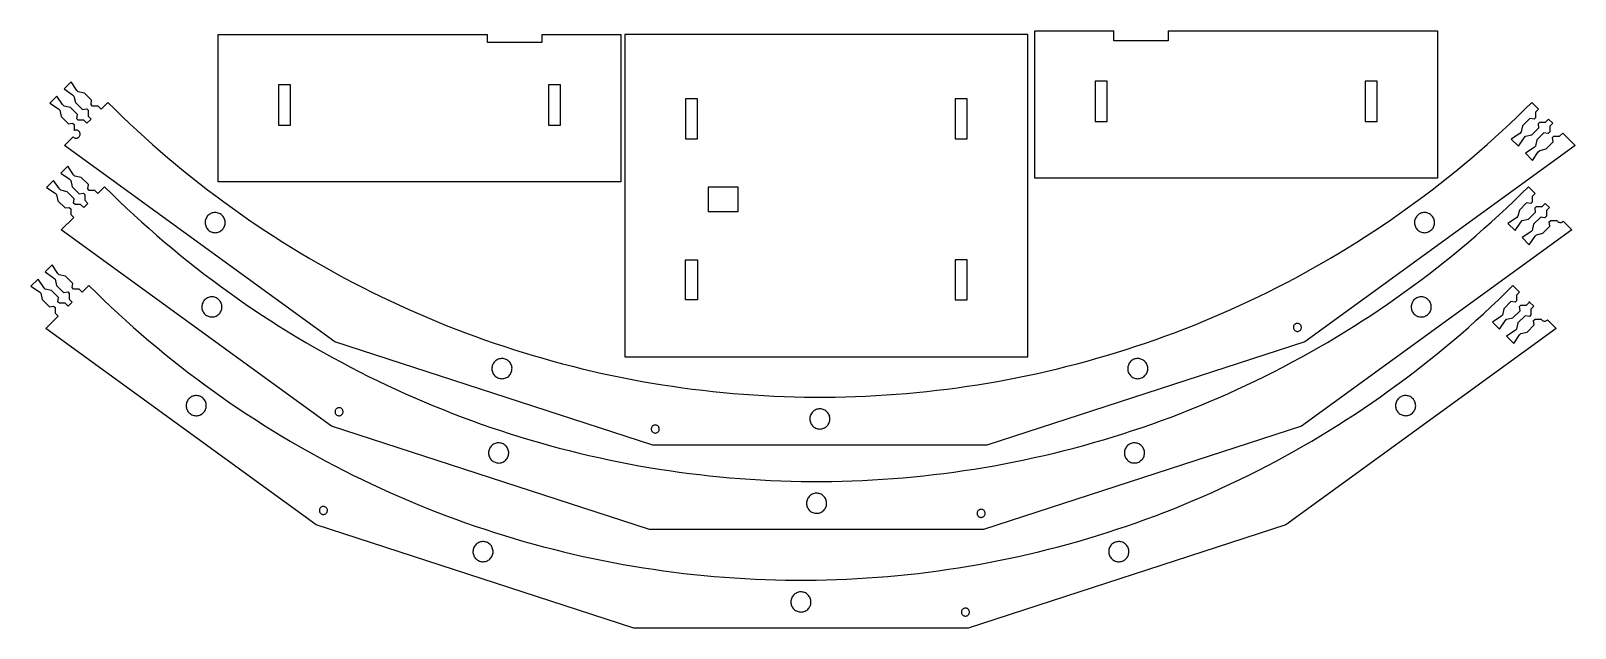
# Model space of a CAD drawing. Extents: x -458 to 309, y -58 to 239.
import ezdxf

# ---------------------------------------------------------------- set-up
doc = ezdxf.new("R2010")
doc.units = 0
doc.layers.get('0').update_dxf_attribs({"linetype": 'CONTINUOUS'})

msp = doc.modelspace()

# ---------------------------------------------------------------- linework, layer by layer
for p, q in [((40.37, 238.96), (79.62, 238.96)), ((40.37, 165.74), (40.37, 238.96)), ((79.62, 233.93), (79.62, 238.96)), ((106.62, 238.96), (240.37, 238.96)), ((106.62, 238.96), (106.62, 233.93)), ((240.37, 238.96), (240.37, 165.74)), ((-365.12, 237.12), (-231.37, 237.12)), ((-365.12, 163.9), (-365.12, 237.12)), ((-231.37, 233.14), (-231.37, 237.12)), ((-204.37, 233.14), (-231.37, 233.14)), ((-204.37, 237.12), (-204.37, 233.14)), ((-204.37, 237.12), (-165.12, 237.12)), ((-165.12, 237.12), (-165.12, 163.9)), ((36.88, 237.12), (-163.12, 237.12)), ((-163.12, 237.12), (-163.12, 77.04)), ((36.88, 77.04), (36.88, 237.12)), ((106.62, 233.93), (79.62, 233.93)), ((-438.13, 213.62), (-441.66, 210.08)), ((-441.66, 210.08), (-437.42, 207.25)), ((-435.3, 209.38), (-438.13, 213.62)), ((-437.42, 207.25), (-436.71, 206.55)), ((-434.59, 208.67), (-435.3, 209.38)), ((-431.47, 207.98), (-434.59, 208.67)), ((-427.94, 204.44), (-431.47, 207.98)), ((-329.12, 212.12), (-335.12, 212.12)), ((-335.12, 212.12), (-335.12, 192.12)), ((-329.12, 192.12), (-329.12, 212.12)), ((-201.12, 212.12), (-201.12, 192.12)), ((-195.12, 212.12), (-201.12, 212.12)), ((-195.12, 192.12), (-195.12, 212.12)), ((70.37, 213.96), (70.37, 193.96)), ((76.37, 213.96), (70.37, 213.96)), ((76.37, 193.96), (76.37, 213.96)), ((210.37, 213.96), (204.37, 213.96)), ((204.37, 213.96), (204.37, 193.96)), ((210.37, 193.96), (210.37, 213.96)), ((-445.17, 206.57), (-448.71, 203.04)), ((-448.71, 203.04), (-444.47, 200.21)), ((-442.35, 202.33), (-445.17, 206.57)), ((-444.47, 200.21), (-443.76, 199.5)), ((-443.76, 199.5), (-443.04, 196.38)), ((-441.64, 201.62), (-442.35, 202.33)), ((-438.52, 200.93), (-441.64, 201.62)), ((-434.98, 197.39), (-438.52, 200.93)), ((-436.71, 206.55), (-435.99, 203.43)), ((-435.99, 203.43), (-432.46, 199.89)), ((-432.46, 199.89), (-430.35, 200.18)), ((-430.35, 200.18), (-429.64, 199.48)), ((-429.64, 199.48), (-429.64, 196.65)), ((-428.23, 202.3), (-427.94, 204.44)), ((-427.52, 201.6), (-428.23, 202.3)), ((-424.72, 201.57), (-427.52, 201.6)), ((-423.22, 200.08), (-424.72, 201.57)), ((-423.22, 200.08), (-419.9, 203.4)), ((-419.9, 203.4), (-416.3, 199.84)), ((-416.3, 199.84), (-412.66, 196.31)), ((-133.12, 205.26), (-133.12, 185.26)), ((-127.12, 205.26), (-133.12, 205.26)), ((-127.12, 185.26), (-127.12, 205.26)), ((6.88, 205.26), (0.88, 205.26)), ((0.88, 205.26), (0.88, 185.26)), ((6.88, 185.26), (6.88, 205.26)), ((279.97, 196.31), (283.61, 199.84)), ((283.61, 199.84), (287.21, 203.4)), ((290.54, 200.08), (287.21, 203.4)), ((290.54, 200.08), (289.04, 198.58)), ((-443.04, 196.38), (-439.5, 192.84)), ((-439.5, 192.84), (-437.4, 193.14)), ((-437.4, 193.14), (-436.69, 192.43)), ((-436.69, 192.43), (-436.69, 189.6)), ((-435.27, 195.26), (-434.98, 197.39)), ((-434.57, 194.55), (-435.27, 195.26)), ((-431.76, 194.53), (-434.57, 194.55)), ((-430.27, 193.03), (-431.76, 194.53)), ((-430.27, 193.03), (-428.15, 195.15)), ((-429.64, 196.65), (-428.15, 195.15)), ((-412.66, 196.31), (-408.99, 192.82)), ((-408.99, 192.82), (-405.28, 189.37)), ((-335.12, 192.12), (-329.12, 192.12)), ((-201.12, 192.12), (-195.12, 192.12)), ((70.37, 193.96), (76.37, 193.96)), ((204.37, 193.96), (210.37, 193.96)), ((272.59, 189.37), (276.3, 192.82)), ((276.3, 192.82), (279.97, 196.31)), ((282.64, 191.83), (281.95, 188.71)), ((286.17, 195.37), (282.64, 191.83)), ((288.31, 195.07), (286.17, 195.37)), ((289.02, 195.78), (288.31, 195.07)), ((289.04, 198.58), (289.02, 195.78)), ((290.43, 192.95), (291.14, 193.66)), ((290.72, 190.84), (290.43, 192.95)), ((291.14, 193.66), (293.97, 193.66)), ((293.97, 193.66), (295.46, 195.15)), ((297.58, 193.03), (295.46, 195.15)), ((297.58, 193.03), (296.09, 191.54)), ((-441.37, 181.93), (-437.06, 186.24)), ((-437.06, 186.24), (-437.02, 186.19)), ((-437.02, 186.19), (-436.76, 185.99)), ((-436.76, 185.99), (-436.47, 185.83)), ((-436.69, 189.6), (-436.53, 189.44)), ((-436.44, 189.49), (-436.53, 189.44)), ((-436.47, 185.83), (-436.16, 185.72)), ((-436.12, 189.59), (-436.44, 189.49)), ((-436.16, 185.72), (-435.83, 185.66)), ((-435.8, 189.65), (-436.12, 189.59)), ((-435.83, 185.66), (-435.5, 185.66)), ((-435.47, 189.64), (-435.8, 189.65)), ((-435.5, 185.66), (-435.17, 185.71)), ((-435.14, 189.59), (-435.47, 189.64)), ((-435.17, 185.71), (-434.86, 185.81)), ((-434.83, 189.48), (-435.14, 189.59)), ((-434.86, 185.81), (-434.57, 185.97)), ((-434.54, 189.32), (-434.83, 189.48)), ((-434.57, 185.97), (-434.31, 186.17)), ((-434.28, 189.11), (-434.54, 189.32)), ((-434.31, 186.17), (-434.08, 186.41)), ((-434.06, 188.87), (-434.28, 189.11)), ((-434.08, 186.41), (-433.9, 186.69)), ((-433.88, 188.59), (-434.06, 188.87)), ((-433.9, 186.69), (-433.76, 186.99)), ((-433.75, 188.29), (-433.88, 188.59)), ((-433.76, 186.99), (-433.68, 187.31)), ((-433.67, 187.96), (-433.75, 188.29)), ((-433.68, 187.31), (-433.65, 187.64)), ((-433.65, 187.64), (-433.67, 187.96)), ((-405.28, 189.37), (-401.54, 185.95)), ((-401.54, 185.95), (-397.76, 182.57)), ((-133.12, 185.26), (-127.12, 185.26)), ((0.88, 185.26), (6.88, 185.26)), ((265.07, 182.57), (268.85, 185.95)), ((268.85, 185.95), (272.59, 189.37)), ((281.24, 188), (277, 185.17)), ((277, 185.17), (280.53, 181.64)), ((280.53, 181.64), (283.36, 185.88)), ((281.95, 188.71), (281.24, 188)), ((283.36, 185.88), (284.07, 186.59)), ((284.07, 186.59), (287.19, 187.31)), ((287.19, 187.31), (290.72, 190.84)), ((289.69, 184.78), (288.99, 181.66)), ((293.22, 188.32), (289.69, 184.78)), ((295.36, 188.03), (293.22, 188.32)), ((296.06, 188.73), (295.36, 188.03)), ((296.09, 191.54), (296.06, 188.73)), ((297.48, 185.91), (298.18, 186.61)), ((297.77, 183.8), (297.48, 185.91)), ((298.18, 186.61), (301.01, 186.61)), ((301.01, 186.61), (302.51, 188.11)), ((308.69, 181.93), (302.51, 188.11)), ((-307.13, 84.39), (-441.37, 181.93)), ((-397.76, 182.57), (-393.95, 179.23)), ((-393.95, 179.23), (-390.1, 175.93)), ((308.69, 181.93), (174.44, 84.39)), ((257.42, 175.93), (261.26, 179.23)), ((261.26, 179.23), (265.07, 182.57)), ((288.29, 180.96), (284.04, 178.13)), ((284.04, 178.13), (287.58, 174.59)), ((287.58, 174.59), (290.41, 178.83)), ((288.99, 181.66), (288.29, 180.96)), ((290.41, 178.83), (291.11, 179.54)), ((291.11, 179.54), (294.24, 180.26)), ((294.24, 180.26), (297.77, 183.8)), ((-439.76, 171.72), (-443.3, 168.18)), ((-436.93, 167.47), (-439.76, 171.72)), ((-390.1, 175.93), (-386.23, 172.67)), ((-386.23, 172.67), (-382.31, 169.45)), ((-382.31, 169.45), (-378.37, 166.27)), ((245.68, 166.27), (249.63, 169.45)), ((249.63, 169.45), (253.54, 172.67)), ((253.54, 172.67), (257.42, 175.93)), ((-446.81, 164.67), (-450.34, 161.14)), ((-450.34, 161.14), (-446.1, 158.31)), ((-443.98, 160.43), (-446.81, 164.67)), ((-443.3, 168.18), (-439.05, 165.35)), ((-439.05, 165.35), (-438.35, 164.65)), ((-438.35, 164.65), (-437.63, 161.53)), ((-437.63, 161.53), (-434.09, 157.99)), ((-436.23, 166.77), (-436.93, 167.47)), ((-433.1, 166.07), (-436.23, 166.77)), ((-429.57, 162.54), (-433.1, 166.07)), ((-429.86, 160.4), (-429.57, 162.54)), ((-424.86, 158.18), (-421.53, 161.5)), ((-421.53, 161.5), (-417.93, 157.94)), ((-378.37, 166.27), (-374.4, 163.13)), ((-374.4, 163.13), (-370.39, 160.02)), ((-165.12, 163.9), (-365.12, 163.9)), ((-121.87, 161.28), (-121.87, 149.28)), ((-106.87, 161.28), (-121.87, 161.28)), ((-106.87, 149.28), (-106.87, 161.28)), ((240.37, 165.74), (40.37, 165.74)), ((237.7, 160.02), (241.71, 163.13)), ((241.71, 163.13), (245.68, 166.27)), ((281.98, 157.94), (285.58, 161.5)), ((288.9, 158.18), (285.58, 161.5)), ((-446.1, 158.31), (-445.39, 157.6)), ((-445.39, 157.6), (-444.67, 154.48)), ((-444.67, 154.48), (-441.14, 150.94)), ((-443.27, 159.72), (-443.98, 160.43)), ((-440.15, 159.03), (-443.27, 159.72)), ((-436.62, 155.49), (-440.15, 159.03)), ((-436.91, 153.36), (-436.62, 155.49)), ((-434.09, 157.99), (-431.98, 158.28)), ((-431.98, 158.28), (-431.28, 157.57)), ((-431.28, 157.57), (-431.28, 154.75)), ((-431.28, 154.75), (-429.78, 153.25)), ((-429.15, 159.7), (-429.86, 160.4)), ((-426.35, 159.67), (-429.15, 159.7)), ((-424.86, 158.18), (-426.35, 159.67)), ((-417.93, 157.94), (-414.29, 154.41)), ((-414.29, 154.41), (-410.62, 150.92)), ((-370.39, 160.02), (-366.35, 156.96)), ((-366.35, 156.96), (-362.28, 153.94)), ((-362.28, 153.94), (-358.18, 150.97)), ((225.5, 150.97), (229.6, 153.94)), ((229.6, 153.94), (233.66, 156.96)), ((233.66, 156.96), (237.7, 160.02)), ((274.67, 150.92), (278.34, 154.41)), ((278.34, 154.41), (281.98, 157.94)), ((284.54, 153.46), (281.01, 149.93)), ((286.68, 153.17), (284.54, 153.46)), ((287.38, 153.88), (286.68, 153.17)), ((287.41, 156.68), (287.38, 153.88)), ((288.9, 158.18), (287.41, 156.68)), ((-443.01, 140.03), (-436.83, 146.21)), ((-441.14, 150.94), (-439.03, 151.24)), ((-439.03, 151.24), (-438.32, 150.53)), ((-438.32, 150.53), (-438.32, 147.7)), ((-438.32, 147.7), (-436.83, 146.21)), ((-436.2, 152.65), (-436.91, 153.36)), ((-433.4, 152.63), (-436.2, 152.65)), ((-431.9, 151.13), (-433.4, 152.63)), ((-431.9, 151.13), (-429.78, 153.25)), ((-410.62, 150.92), (-406.91, 147.47)), ((-406.91, 147.47), (-403.17, 144.05)), ((-371.07, 145.94), (-371.27, 145.48)), ((-370.81, 146.38), (-371.07, 145.94)), ((-370.52, 146.8), (-370.81, 146.38)), ((-370.18, 147.18), (-370.52, 146.8)), ((-369.81, 147.52), (-370.18, 147.18)), ((-369.41, 147.82), (-369.81, 147.52)), ((-368.97, 148.09), (-369.41, 147.82)), ((-368.52, 148.3), (-368.97, 148.09)), ((-368.04, 148.47), (-368.52, 148.3)), ((-367.55, 148.59), (-368.04, 148.47)), ((-367.04, 148.66), (-367.55, 148.59)), ((-366.54, 148.68), (-367.04, 148.66)), ((-366.03, 148.65), (-366.54, 148.68)), ((-365.53, 148.57), (-366.03, 148.65)), ((-365.05, 148.43), (-365.53, 148.57)), ((-364.57, 148.25), (-365.05, 148.43)), ((-364.12, 148.02), (-364.57, 148.25)), ((-363.69, 147.75), (-364.12, 148.02)), ((-363.3, 147.43), (-363.69, 147.75)), ((-362.94, 147.08), (-363.3, 147.43)), ((-362.61, 146.69), (-362.94, 147.08)), ((-362.33, 146.27), (-362.61, 146.69)), ((-362.09, 145.82), (-362.33, 146.27)), ((-361.89, 145.36), (-362.09, 145.82)), ((-358.18, 150.97), (-354.05, 148.03)), ((-354.05, 148.03), (-349.89, 145.13)), ((-121.87, 149.28), (-106.87, 149.28)), ((217.21, 145.13), (221.37, 148.03)), ((221.37, 148.03), (225.5, 150.97)), ((229.46, 145.94), (229.25, 145.48)), ((229.71, 146.38), (229.46, 145.94)), ((230.01, 146.8), (229.71, 146.38)), ((230.34, 147.18), (230.01, 146.8)), ((230.71, 147.52), (230.34, 147.18)), ((231.12, 147.82), (230.71, 147.52)), ((231.55, 148.09), (231.12, 147.82)), ((232.01, 148.3), (231.55, 148.09)), ((232.49, 148.47), (232.01, 148.3)), ((232.98, 148.59), (232.49, 148.47)), ((233.48, 148.66), (232.98, 148.59)), ((233.99, 148.68), (233.48, 148.66)), ((234.49, 148.65), (233.99, 148.68)), ((234.99, 148.57), (234.49, 148.65)), ((235.48, 148.43), (234.99, 148.57)), ((235.95, 148.25), (235.48, 148.43)), ((236.4, 148.02), (235.95, 148.25)), ((236.83, 147.75), (236.4, 148.02)), ((237.23, 147.43), (236.83, 147.75)), ((237.59, 147.08), (237.23, 147.43)), ((237.91, 146.69), (237.59, 147.08)), ((238.2, 146.27), (237.91, 146.69)), ((238.44, 145.82), (238.2, 146.27)), ((238.63, 145.36), (238.44, 145.82)), ((267.22, 144.05), (270.96, 147.47)), ((270.96, 147.47), (274.67, 150.92)), ((279.61, 146.1), (275.36, 143.27)), ((280.31, 146.81), (279.61, 146.1)), ((281.01, 149.93), (280.31, 146.81)), ((285.56, 145.41), (289.09, 148.94)), ((291.59, 146.42), (288.05, 142.88)), ((288.8, 151.05), (289.51, 151.76)), ((289.09, 148.94), (288.8, 151.05)), ((289.51, 151.76), (292.33, 151.76)), ((293.72, 146.13), (291.59, 146.42)), ((292.33, 151.76), (293.83, 153.25)), ((294.43, 146.83), (293.72, 146.13)), ((295.95, 151.13), (293.83, 153.25)), ((294.46, 149.64), (294.43, 146.83)), ((295.95, 151.13), (294.46, 149.64)), ((-308.76, 42.49), (-443.01, 140.03)), ((-403.17, 144.05), (-399.39, 140.67)), ((-399.39, 140.67), (-395.58, 137.33)), ((-371.54, 144.51), (-371.6, 144)), ((-371.6, 144), (-371.6, 143.5)), ((-371.6, 143.5), (-371.56, 142.99)), ((-371.56, 142.99), (-371.46, 142.49)), ((-371.43, 145), (-371.54, 144.51)), ((-371.46, 142.49), (-371.32, 142.01)), ((-371.27, 145.48), (-371.43, 145)), ((-371.32, 142.01), (-371.12, 141.54)), ((-371.12, 141.54), (-370.88, 141.09)), ((-370.88, 141.09), (-370.6, 140.68)), ((-370.6, 140.68), (-370.28, 140.29)), ((-370.28, 140.29), (-369.91, 139.93)), ((-369.91, 139.93), (-369.52, 139.62)), ((-369.52, 139.62), (-369.09, 139.34)), ((-369.09, 139.34), (-368.64, 139.11)), ((-368.64, 139.11), (-368.17, 138.93)), ((-368.17, 138.93), (-367.68, 138.8)), ((-367.68, 138.8), (-367.18, 138.71)), ((-367.18, 138.71), (-366.67, 138.68)), ((-366.67, 138.68), (-366.17, 138.7)), ((-366.17, 138.7), (-365.67, 138.77)), ((-365.67, 138.77), (-365.17, 138.89)), ((-365.17, 138.89), (-364.7, 139.06)), ((-364.7, 139.06), (-364.24, 139.28)), ((-364.24, 139.28), (-363.81, 139.54)), ((-363.81, 139.54), (-363.4, 139.84)), ((-363.4, 139.84), (-363.03, 140.19)), ((-363.03, 140.19), (-362.69, 140.57)), ((-362.69, 140.57), (-362.4, 140.98)), ((-362.4, 140.98), (-362.15, 141.42)), ((-362.15, 141.42), (-361.94, 141.88)), ((-361.94, 141.88), (-361.78, 142.36)), ((-361.75, 144.87), (-361.89, 145.36)), ((-361.78, 142.36), (-361.67, 142.86)), ((-361.65, 144.37), (-361.75, 144.87)), ((-361.67, 142.86), (-361.62, 143.36)), ((-361.61, 143.87), (-361.65, 144.37)), ((-361.62, 143.36), (-361.61, 143.87)), ((-349.89, 145.13), (-345.71, 142.28)), ((-345.71, 142.28), (-341.49, 139.47)), ((-341.49, 139.47), (-337.24, 136.71)), ((307.05, 140.03), (172.81, 42.49)), ((204.56, 136.71), (208.8, 139.47)), ((208.8, 139.47), (213.02, 142.28)), ((213.02, 142.28), (217.21, 145.13)), ((228.93, 144), (228.92, 143.5)), ((228.92, 143.5), (228.97, 142.99)), ((228.99, 144.51), (228.93, 144)), ((228.97, 142.99), (229.06, 142.49)), ((229.1, 145), (228.99, 144.51)), ((229.06, 142.49), (229.21, 142.01)), ((229.25, 145.48), (229.1, 145)), ((229.21, 142.01), (229.4, 141.54)), ((229.4, 141.54), (229.64, 141.09)), ((229.64, 141.09), (229.92, 140.68)), ((229.92, 140.68), (230.25, 140.29)), ((230.25, 140.29), (230.61, 139.93)), ((230.61, 139.93), (231.01, 139.62)), ((231.01, 139.62), (231.43, 139.34)), ((231.43, 139.34), (231.89, 139.11)), ((231.89, 139.11), (232.36, 138.93)), ((232.36, 138.93), (232.85, 138.8)), ((232.85, 138.8), (233.35, 138.71)), ((233.35, 138.71), (233.85, 138.68)), ((233.85, 138.68), (234.36, 138.7)), ((234.36, 138.7), (234.86, 138.77)), ((234.86, 138.77), (235.35, 138.89)), ((235.35, 138.89), (235.83, 139.06)), ((235.83, 139.06), (236.29, 139.28)), ((236.29, 139.28), (236.72, 139.54)), ((236.72, 139.54), (237.12, 139.84)), ((237.12, 139.84), (237.5, 140.19)), ((237.5, 140.19), (237.83, 140.57)), ((237.83, 140.57), (238.13, 140.98)), ((238.13, 140.98), (238.38, 141.42)), ((238.38, 141.42), (238.58, 141.88)), ((238.58, 141.88), (238.74, 142.36)), ((238.78, 144.87), (238.63, 145.36)), ((238.74, 142.36), (238.85, 142.86)), ((238.87, 144.37), (238.78, 144.87)), ((238.85, 142.86), (238.91, 143.36)), ((238.92, 143.87), (238.87, 144.37)), ((238.91, 143.36), (238.92, 143.87)), ((259.63, 137.33), (263.44, 140.67)), ((263.44, 140.67), (267.22, 144.05)), ((275.36, 143.27), (278.9, 139.74)), ((278.9, 139.74), (281.73, 143.98)), ((281.73, 143.98), (282.43, 144.69)), ((286.65, 139.05), (282.41, 136.23)), ((282.43, 144.69), (285.56, 145.41)), ((287.36, 139.76), (286.65, 139.05)), ((288.05, 142.88), (287.36, 139.76)), ((289.48, 137.64), (292.6, 138.36)), ((292.6, 138.36), (296.14, 141.9)), ((295.84, 144), (296.55, 144.71)), ((296.14, 141.9), (295.84, 144)), ((296.55, 144.71), (299.38, 144.71)), ((299.38, 144.71), (299.53, 144.87)), ((299.53, 144.87), (299.7, 144.59)), ((299.7, 144.59), (299.92, 144.34)), ((299.92, 144.34), (300.17, 144.12)), ((300.17, 144.12), (300.45, 143.95)), ((300.45, 143.95), (300.76, 143.83)), ((300.76, 143.83), (301.08, 143.77)), ((301.08, 143.77), (301.41, 143.75)), ((301.41, 143.75), (301.74, 143.79)), ((301.74, 143.79), (302.06, 143.89)), ((302.06, 143.89), (302.35, 144.03)), ((302.35, 144.03), (302.62, 144.22)), ((302.62, 144.22), (302.74, 144.34)), ((307.05, 140.03), (302.74, 144.34)), ((-395.58, 137.33), (-391.74, 134.03)), ((-391.74, 134.03), (-387.86, 130.77)), ((-387.86, 130.77), (-383.95, 127.55)), ((-337.24, 136.71), (-332.97, 133.98)), ((-332.97, 133.98), (-328.67, 131.3)), ((-328.67, 131.3), (-324.34, 128.66)), ((191.66, 128.66), (195.99, 131.3)), ((195.99, 131.3), (200.29, 133.98)), ((200.29, 133.98), (204.56, 136.71)), ((247.99, 127.55), (251.91, 130.77)), ((251.91, 130.77), (255.78, 134.03)), ((255.78, 134.03), (259.63, 137.33)), ((282.41, 136.23), (285.94, 132.69)), ((285.94, 132.69), (288.77, 136.93)), ((288.77, 136.93), (289.48, 137.64)), ((-383.95, 127.55), (-380, 124.37)), ((-380, 124.37), (-376.03, 121.23)), ((-324.34, 128.66), (-319.99, 126.07)), ((-319.99, 126.07), (-315.61, 123.52)), ((-315.61, 123.52), (-311.21, 121.02)), ((-133.12, 105.26), (-133.12, 125.26)), ((-133.12, 125.26), (-127.12, 125.26)), ((-127.12, 125.26), (-127.12, 105.26)), ((6.88, 125.26), (0.88, 125.26)), ((0.88, 125.26), (0.88, 105.26)), ((6.88, 105.26), (6.88, 125.26)), ((178.52, 121.02), (182.92, 123.52)), ((182.92, 123.52), (187.3, 126.07)), ((187.3, 126.07), (191.66, 128.66)), ((240.08, 121.23), (244.05, 124.37)), ((244.05, 124.37), (247.99, 127.55)), ((-454.57, 115.63), (-458.11, 112.09)), ((-451.75, 111.38), (-454.57, 115.63)), ((-447.53, 122.67), (-451.06, 119.14)), ((-451.06, 119.14), (-446.82, 116.31)), ((-444.7, 118.43), (-447.53, 122.67)), ((-446.82, 116.31), (-446.11, 115.6)), ((-446.11, 115.6), (-445.39, 112.48)), ((-443.99, 117.72), (-444.7, 118.43)), ((-440.87, 117.03), (-443.99, 117.72)), ((-437.34, 113.49), (-440.87, 117.03)), ((-376.03, 121.23), (-372.02, 118.12)), ((-372.02, 118.12), (-367.98, 115.06)), ((-367.98, 115.06), (-363.92, 112.04)), ((-311.21, 121.02), (-306.78, 118.56)), ((-306.78, 118.56), (-302.32, 116.15)), ((-302.32, 116.15), (-297.84, 113.78)), ((165.16, 113.78), (169.63, 116.15)), ((169.63, 116.15), (174.09, 118.56)), ((174.09, 118.56), (178.52, 121.02)), ((227.96, 112.04), (232.03, 115.06)), ((232.03, 115.06), (236.07, 118.12)), ((236.07, 118.12), (240.08, 121.23)), ((-458.11, 112.09), (-453.87, 109.26)), ((-453.87, 109.26), (-453.16, 108.56)), ((-453.16, 108.56), (-452.44, 105.43)), ((-451.04, 110.68), (-451.75, 111.38)), ((-447.92, 109.98), (-451.04, 110.68)), ((-444.38, 106.45), (-447.92, 109.98)), ((-445.39, 112.48), (-441.86, 108.94)), ((-441.86, 108.94), (-439.75, 109.24)), ((-439.75, 109.24), (-439.04, 108.53)), ((-439.04, 108.53), (-439.04, 105.7)), ((-437.63, 111.36), (-437.34, 113.49)), ((-436.92, 110.65), (-437.63, 111.36)), ((-434.12, 110.63), (-436.92, 110.65)), ((-432.62, 109.13), (-434.12, 110.63)), ((-432.62, 109.13), (-429.3, 112.46)), ((-429.3, 112.46), (-425.7, 108.89)), ((-425.7, 108.89), (-422.06, 105.37)), ((-363.92, 112.04), (-359.82, 109.06)), ((-359.82, 109.06), (-355.69, 106.13)), ((-297.84, 113.78), (-293.34, 111.46)), ((-293.34, 111.46), (-288.81, 109.18)), ((-288.81, 109.18), (-284.26, 106.95)), ((151.58, 106.95), (156.13, 109.18)), ((156.13, 109.18), (160.65, 111.46)), ((160.65, 111.46), (165.16, 113.78)), ((219.73, 106.13), (223.86, 109.06)), ((223.86, 109.06), (227.96, 112.04)), ((270.57, 105.37), (274.21, 108.89)), ((274.21, 108.89), (277.81, 112.46)), ((281.14, 109.13), (277.81, 112.46)), ((279.64, 107.64), (279.62, 104.83)), ((281.14, 109.13), (279.64, 107.64)), ((-452.44, 105.43), (-448.9, 101.9)), ((-448.9, 101.9), (-446.8, 102.19)), ((-446.8, 102.19), (-446.09, 101.48)), ((-446.09, 101.48), (-446.09, 98.66)), ((-444.68, 104.31), (-444.38, 106.45)), ((-443.97, 103.61), (-444.68, 104.31)), ((-441.16, 103.58), (-443.97, 103.61)), ((-439.67, 102.09), (-441.16, 103.58)), ((-439.67, 102.09), (-437.55, 104.21)), ((-439.04, 105.7), (-437.55, 104.21)), ((-422.06, 105.37), (-418.39, 101.88)), ((-418.39, 101.88), (-414.68, 98.42)), ((-373.21, 102.34), (-373.24, 101.83)), ((-373.24, 101.83), (-373.22, 101.33)), ((-373.22, 101.33), (-373.15, 100.82)), ((-373.13, 102.84), (-373.21, 102.34)), ((-373.15, 100.82), (-373.03, 100.33)), ((-372.99, 103.33), (-373.13, 102.84)), ((-373.03, 100.33), (-372.85, 99.86)), ((-372.81, 103.8), (-372.99, 103.33)), ((-372.85, 99.86), (-372.64, 99.4)), ((-372.59, 104.25), (-372.81, 103.8)), ((-372.31, 104.68), (-372.59, 104.25)), ((-372, 105.08), (-372.31, 104.68)), ((-371.65, 105.44), (-372, 105.08)), ((-371.26, 105.77), (-371.65, 105.44)), ((-370.84, 106.05), (-371.26, 105.77)), ((-370.4, 106.29), (-370.84, 106.05)), ((-369.93, 106.49), (-370.4, 106.29)), ((-369.44, 106.63), (-369.93, 106.49)), ((-368.95, 106.73), (-369.44, 106.63)), ((-368.44, 106.78), (-368.95, 106.73)), ((-367.94, 106.77), (-368.44, 106.78)), ((-367.43, 106.72), (-367.94, 106.77)), ((-366.94, 106.61), (-367.43, 106.72)), ((-366.46, 106.45), (-366.94, 106.61)), ((-365.99, 106.25), (-366.46, 106.45)), ((-365.55, 106), (-365.99, 106.25)), ((-365.14, 105.7), (-365.55, 106)), ((-364.76, 105.37), (-365.14, 105.7)), ((-364.41, 105), (-364.76, 105.37)), ((-364.11, 104.6), (-364.41, 105)), ((-363.84, 104.16), (-364.11, 104.6)), ((-363.89, 99.31), (-363.66, 99.76)), ((-363.62, 103.71), (-363.84, 104.16)), ((-363.66, 99.76), (-363.48, 100.24)), ((-363.45, 103.23), (-363.62, 103.71)), ((-363.48, 100.24), (-363.35, 100.72)), ((-363.33, 102.74), (-363.45, 103.23)), ((-363.35, 100.72), (-363.27, 101.22)), ((-363.26, 102.24), (-363.33, 102.74)), ((-363.27, 101.22), (-363.24, 101.73)), ((-363.24, 101.73), (-363.26, 102.24)), ((-355.69, 106.13), (-351.53, 103.23)), ((-351.53, 103.23), (-347.34, 100.38)), ((-347.34, 100.38), (-343.12, 97.57)), ((-284.26, 106.95), (-279.69, 104.76)), ((-279.69, 104.76), (-275.1, 102.62)), ((-275.1, 102.62), (-270.48, 100.53)), ((-270.48, 100.53), (-265.85, 98.48)), ((-127.12, 105.26), (-133.12, 105.26)), ((0.88, 105.26), (6.88, 105.26)), ((133.16, 98.48), (137.8, 100.53)), ((137.8, 100.53), (142.41, 102.62)), ((142.41, 102.62), (147, 104.76)), ((147, 104.76), (151.58, 106.95)), ((207.17, 97.57), (211.39, 100.38)), ((211.39, 100.38), (215.57, 103.23)), ((215.57, 103.23), (219.73, 106.13)), ((227.32, 102.32), (227.29, 101.81)), ((227.29, 101.81), (227.31, 101.31)), ((227.31, 101.31), (227.38, 100.81)), ((227.4, 102.82), (227.32, 102.32)), ((227.38, 100.81), (227.51, 100.32)), ((227.53, 103.31), (227.4, 102.82)), ((227.51, 100.32), (227.68, 99.84)), ((227.7, 103.78), (227.53, 103.31)), ((227.68, 99.84), (227.9, 99.38)), ((227.93, 104.24), (227.7, 103.78)), ((228.2, 104.66), (227.93, 104.24)), ((228.51, 105.06), (228.2, 104.66)), ((228.87, 105.43), (228.51, 105.06)), ((229.25, 105.76), (228.87, 105.43)), ((229.67, 106.04), (229.25, 105.76)), ((230.11, 106.28), (229.67, 106.04)), ((230.58, 106.48), (230.11, 106.28)), ((231.07, 106.63), (230.58, 106.48)), ((231.56, 106.73), (231.07, 106.63)), ((232.07, 106.78), (231.56, 106.73)), ((232.57, 106.77), (232.07, 106.78)), ((233.08, 106.72), (232.57, 106.77)), ((233.57, 106.61), (233.08, 106.72)), ((234.05, 106.46), (233.57, 106.61)), ((234.52, 106.25), (234.05, 106.46)), ((234.96, 106.01), (234.52, 106.25)), ((235.37, 105.71), (234.96, 106.01)), ((235.76, 105.38), (235.37, 105.71)), ((236.1, 105.01), (235.76, 105.38)), ((236.41, 104.61), (236.1, 105.01)), ((236.67, 104.18), (236.41, 104.61)), ((236.64, 99.32), (236.87, 99.78)), ((236.89, 103.72), (236.67, 104.18)), ((236.87, 99.78), (237.05, 100.25)), ((237.07, 103.25), (236.89, 103.72)), ((237.05, 100.25), (237.18, 100.74)), ((237.19, 102.75), (237.07, 103.25)), ((237.18, 100.74), (237.26, 101.24)), ((237.26, 102.25), (237.19, 102.75)), ((237.29, 101.75), (237.26, 102.25)), ((237.26, 101.24), (237.29, 101.75)), ((263.19, 98.42), (266.9, 101.88)), ((266.9, 101.88), (270.57, 105.37)), ((273.24, 100.88), (272.55, 97.76)), ((276.77, 104.42), (273.24, 100.88)), ((278.91, 104.13), (276.77, 104.42)), ((277.79, 96.36), (281.32, 99.9)), ((279.62, 104.83), (278.91, 104.13)), ((281.03, 102.01), (281.74, 102.71)), ((281.32, 99.9), (281.03, 102.01)), ((281.74, 102.71), (284.57, 102.71)), ((284.57, 102.71), (286.06, 104.21)), ((286.06, 104.21), (285.79, 104.48)), ((288.18, 102.09), (286.06, 104.21)), ((286.69, 100.59), (286.66, 97.79)), ((288.18, 102.09), (286.69, 100.59)), ((-450.77, 90.98), (-444.59, 97.16)), ((-446.09, 98.66), (-444.59, 97.16)), ((-414.68, 98.42), (-410.94, 95.01)), ((-410.94, 95.01), (-407.16, 91.63)), ((-372.64, 99.4), (-372.37, 98.97)), ((-372.37, 98.97), (-372.07, 98.56)), ((-372.07, 98.56), (-371.72, 98.19)), ((-371.72, 98.19), (-371.34, 97.86)), ((-371.34, 97.86), (-370.93, 97.56)), ((-370.93, 97.56), (-370.49, 97.31)), ((-370.49, 97.31), (-370.02, 97.11)), ((-370.02, 97.11), (-369.54, 96.95)), ((-369.54, 96.95), (-369.05, 96.85)), ((-369.05, 96.85), (-368.54, 96.79)), ((-368.54, 96.79), (-368.04, 96.78)), ((-368.04, 96.78), (-367.53, 96.83)), ((-367.53, 96.83), (-367.04, 96.93)), ((-367.04, 96.93), (-366.55, 97.07)), ((-366.55, 97.07), (-366.08, 97.27)), ((-366.08, 97.27), (-365.64, 97.51)), ((-365.64, 97.51), (-365.22, 97.8)), ((-365.22, 97.8), (-364.83, 98.12)), ((-364.83, 98.12), (-364.48, 98.49)), ((-364.48, 98.49), (-364.16, 98.88)), ((-364.16, 98.88), (-363.89, 99.31)), ((-343.12, 97.57), (-338.88, 94.8)), ((-338.88, 94.8), (-334.61, 92.08)), ((-334.61, 92.08), (-330.31, 89.4)), ((-265.85, 98.48), (-261.19, 96.49)), ((-261.19, 96.49), (-256.51, 94.54)), ((-256.51, 94.54), (-251.82, 92.63)), ((-251.82, 92.63), (-247.1, 90.78)), ((114.42, 90.78), (119.13, 92.63)), ((119.13, 92.63), (123.83, 94.54)), ((123.83, 94.54), (128.5, 96.49)), ((128.5, 96.49), (133.16, 98.48)), ((168.82, 92.08), (168.77, 91.75)), ((168.93, 92.39), (168.82, 92.08)), ((169.08, 92.68), (168.93, 92.39)), ((169.28, 92.95), (169.08, 92.68)), ((169.52, 93.17), (169.28, 92.95)), ((169.8, 93.36), (169.52, 93.17)), ((170.1, 93.49), (169.8, 93.36)), ((170.42, 93.57), (170.1, 93.49)), ((170.75, 93.6), (170.42, 93.57)), ((171.08, 93.58), (170.75, 93.6)), ((171.4, 93.5), (171.08, 93.58)), ((171.7, 93.37), (171.4, 93.5)), ((171.98, 93.19), (171.7, 93.37)), ((172.23, 92.97), (171.98, 93.19)), ((172.43, 92.71), (172.23, 92.97)), ((172.59, 92.42), (172.43, 92.71)), ((172.7, 92.11), (172.59, 92.42)), ((172.76, 91.79), (172.7, 92.11)), ((194.35, 89.4), (198.65, 92.08)), ((198.65, 92.08), (202.92, 94.8)), ((202.92, 94.8), (207.17, 97.57)), ((227.9, 99.38), (228.16, 98.95)), ((228.16, 98.95), (228.47, 98.55)), ((228.47, 98.55), (228.82, 98.18)), ((228.82, 98.18), (229.2, 97.85)), ((229.2, 97.85), (229.61, 97.56)), ((229.61, 97.56), (230.05, 97.31)), ((230.05, 97.31), (230.52, 97.1)), ((230.52, 97.1), (231, 96.95)), ((231, 96.95), (231.5, 96.84)), ((231.5, 96.84), (232, 96.79)), ((232, 96.79), (232.51, 96.79)), ((232.51, 96.79), (233.01, 96.83)), ((233.01, 96.83), (233.51, 96.93)), ((233.51, 96.93), (233.99, 97.08)), ((233.99, 97.08), (234.46, 97.28)), ((234.46, 97.28), (234.9, 97.52)), ((234.9, 97.52), (235.32, 97.81)), ((235.32, 97.81), (235.71, 98.13)), ((235.71, 98.13), (236.06, 98.5)), ((236.06, 98.5), (236.37, 98.9)), ((236.37, 98.9), (236.64, 99.32)), ((255.67, 91.63), (259.45, 95.01)), ((259.45, 95.01), (263.19, 98.42)), ((271.84, 97.06), (267.6, 94.23)), ((267.6, 94.23), (271.13, 90.69)), ((271.13, 90.69), (273.96, 94.93)), ((272.55, 97.76), (271.84, 97.06)), ((273.96, 94.93), (274.67, 95.64)), ((274.67, 95.64), (277.79, 96.36)), ((280.29, 93.84), (279.59, 90.72)), ((283.82, 97.37), (280.29, 93.84)), ((285.96, 97.08), (283.82, 97.37)), ((284.83, 89.32), (288.37, 92.85)), ((286.66, 97.79), (285.96, 97.08)), ((288.08, 94.96), (288.78, 95.67)), ((288.37, 92.85), (288.08, 94.96)), ((288.78, 95.67), (291.61, 95.67)), ((291.61, 95.67), (291.77, 95.82)), ((291.77, 95.82), (291.92, 95.57)), ((291.92, 95.57), (292.13, 95.32)), ((292.13, 95.32), (292.37, 95.1)), ((292.37, 95.1), (292.66, 94.92)), ((292.66, 94.92), (292.96, 94.8)), ((292.96, 94.8), (293.28, 94.73)), ((293.28, 94.73), (293.61, 94.71)), ((293.61, 94.71), (293.94, 94.74)), ((293.94, 94.74), (294.26, 94.83)), ((294.26, 94.83), (294.56, 94.97)), ((294.56, 94.97), (294.83, 95.16)), ((294.83, 95.16), (294.97, 95.3)), ((299.29, 90.98), (294.97, 95.3)), ((-316.53, -6.55), (-450.77, 90.98)), ((-407.16, 91.63), (-403.35, 88.29)), ((-403.35, 88.29), (-399.5, 84.99)), ((-399.5, 84.99), (-395.63, 81.73)), ((-330.31, 89.4), (-325.98, 86.76)), ((-325.98, 86.76), (-321.62, 84.17)), ((-149.31, 33.11), (-307.13, 84.39)), ((-247.1, 90.78), (-242.37, 88.97)), ((-242.37, 88.97), (-237.62, 87.21)), ((-237.62, 87.21), (-232.85, 85.5)), ((-232.85, 85.5), (-228.06, 83.83)), ((174.44, 84.39), (16.63, 33.11)), ((95.38, 83.83), (100.16, 85.5)), ((100.16, 85.5), (104.93, 87.21)), ((104.93, 87.21), (109.68, 88.97)), ((109.68, 88.97), (114.42, 90.78)), ((299.29, 90.98), (165.04, -6.55)), ((168.77, 91.75), (168.77, 91.42)), ((168.77, 91.42), (168.83, 91.1)), ((168.83, 91.1), (168.94, 90.79)), ((168.94, 90.79), (169.1, 90.5)), ((169.1, 90.5), (169.31, 90.24)), ((169.31, 90.24), (169.55, 90.02)), ((169.55, 90.02), (169.83, 89.84)), ((169.83, 89.84), (170.13, 89.71)), ((170.13, 89.71), (170.45, 89.63)), ((170.45, 89.63), (170.78, 89.6)), ((170.78, 89.6), (171.11, 89.63)), ((171.11, 89.63), (171.43, 89.72)), ((171.43, 89.72), (171.73, 89.85)), ((171.73, 89.85), (172.01, 90.04)), ((172.01, 90.04), (172.25, 90.26)), ((172.25, 90.26), (172.45, 90.52)), ((172.45, 90.52), (172.6, 90.82)), ((172.6, 90.82), (172.71, 91.13)), ((172.71, 91.13), (172.76, 91.46)), ((172.76, 91.46), (172.76, 91.79)), ((185.67, 84.17), (190.02, 86.76)), ((190.02, 86.76), (194.35, 89.4)), ((244.14, 81.73), (248.02, 84.99)), ((248.02, 84.99), (251.86, 88.29)), ((251.86, 88.29), (255.67, 91.63)), ((278.89, 90.01), (274.64, 87.18)), ((274.64, 87.18), (278.18, 83.65)), ((278.18, 83.65), (281.01, 87.89)), ((279.59, 90.72), (278.89, 90.01)), ((281.01, 87.89), (281.71, 88.6)), ((281.71, 88.6), (284.83, 89.32)), ((-395.63, 81.73), (-391.71, 78.51)), ((-391.71, 78.51), (-387.77, 75.32)), ((-321.62, 84.17), (-317.24, 81.62)), ((-317.24, 81.62), (-312.84, 79.12)), ((-312.84, 79.12), (-308.41, 76.66)), ((-228.06, 83.83), (-223.26, 82.22)), ((-223.26, 82.22), (-218.44, 80.65)), ((-218.44, 80.65), (-213.61, 79.14)), ((-213.61, 79.14), (-208.76, 77.67)), ((-208.76, 77.67), (-203.89, 76.25)), ((-163.12, 77.04), (36.88, 77.04)), ((71.2, 76.25), (76.07, 77.67)), ((76.07, 77.67), (80.92, 79.14)), ((80.92, 79.14), (85.75, 80.65)), ((85.75, 80.65), (90.57, 82.22)), ((90.57, 82.22), (95.38, 83.83)), ((172.46, 76.66), (176.89, 79.12)), ((176.89, 79.12), (181.29, 81.62)), ((181.29, 81.62), (185.67, 84.17)), ((236.28, 75.32), (240.23, 78.51)), ((240.23, 78.51), (244.14, 81.73)), ((-387.77, 75.32), (-383.8, 72.18)), ((-383.8, 72.18), (-379.79, 69.08)), ((-379.79, 69.08), (-375.75, 66.02)), ((-308.41, 76.66), (-303.95, 74.25)), ((-303.95, 74.25), (-299.47, 71.88)), ((-299.47, 71.88), (-294.97, 69.55)), ((-294.97, 69.55), (-290.45, 67.28)), ((-229.19, 71.48), (-229.2, 70.97)), ((-229.2, 70.97), (-229.16, 70.47)), ((-229.13, 71.98), (-229.19, 71.48)), ((-229.16, 70.47), (-229.07, 69.97)), ((-229.01, 72.47), (-229.13, 71.98)), ((-229.07, 69.97), (-228.92, 69.48)), ((-228.85, 72.95), (-229.01, 72.47)), ((-228.92, 69.48), (-228.73, 69.01)), ((-228.64, 73.42), (-228.85, 72.95)), ((-228.73, 69.01), (-228.5, 68.56)), ((-228.39, 73.85), (-228.64, 73.42)), ((-228.09, 74.26), (-228.39, 73.85)), ((-227.75, 74.64), (-228.09, 74.26)), ((-227.38, 74.98), (-227.75, 74.64)), ((-226.97, 75.28), (-227.38, 74.98)), ((-226.54, 75.54), (-226.97, 75.28)), ((-226.08, 75.76), (-226.54, 75.54)), ((-225.6, 75.92), (-226.08, 75.76)), ((-225.11, 76.04), (-225.6, 75.92)), ((-224.61, 76.11), (-225.11, 76.04)), ((-224.1, 76.12), (-224.61, 76.11)), ((-223.59, 76.09), (-224.1, 76.12)), ((-223.1, 76), (-223.59, 76.09)), ((-222.61, 75.86), (-223.1, 76)), ((-222.14, 75.68), (-222.61, 75.86)), ((-221.69, 75.44), (-222.14, 75.68)), ((-221.26, 75.17), (-221.69, 75.44)), ((-220.87, 74.85), (-221.26, 75.17)), ((-220.51, 74.49), (-220.87, 74.85)), ((-220.19, 74.1), (-220.51, 74.49)), ((-219.9, 73.68), (-220.19, 74.1)), ((-219.67, 73.23), (-219.9, 73.68)), ((-219.76, 68.83), (-219.55, 69.29)), ((-219.48, 72.76), (-219.67, 73.23)), ((-219.55, 69.29), (-219.39, 69.77)), ((-219.34, 72.28), (-219.48, 72.76)), ((-219.39, 69.77), (-219.27, 70.27)), ((-219.24, 71.78), (-219.34, 72.28)), ((-219.27, 70.27), (-219.21, 70.77)), ((-219.2, 71.27), (-219.24, 71.78)), ((-219.21, 70.77), (-219.2, 71.27)), ((-203.89, 76.25), (-199.01, 74.88)), ((-199.01, 74.88), (-194.12, 73.56)), ((-194.12, 73.56), (-189.22, 72.29)), ((-189.22, 72.29), (-184.3, 71.07)), ((-184.3, 71.07), (-179.37, 69.9)), ((-179.37, 69.9), (-174.43, 68.78)), ((41.74, 68.78), (46.68, 69.9)), ((46.68, 69.9), (51.61, 71.07)), ((51.61, 71.07), (56.53, 72.29)), ((56.53, 72.29), (61.43, 73.56)), ((61.43, 73.56), (66.33, 74.88)), ((66.33, 74.88), (71.2, 76.25)), ((86.58, 71.95), (86.52, 71.44)), ((86.52, 71.44), (86.52, 70.94)), ((86.52, 70.94), (86.56, 70.43)), ((86.56, 70.43), (86.66, 69.94)), ((86.69, 72.44), (86.58, 71.95)), ((86.66, 69.94), (86.8, 69.45)), ((86.85, 72.92), (86.69, 72.44)), ((86.8, 69.45), (87, 68.98)), ((87.06, 73.39), (86.85, 72.92)), ((87.31, 73.82), (87.06, 73.39)), ((87.6, 74.24), (87.31, 73.82)), ((87.94, 74.62), (87.6, 74.24)), ((88.31, 74.96), (87.94, 74.62)), ((88.71, 75.26), (88.31, 74.96)), ((89.15, 75.53), (88.71, 75.26)), ((89.6, 75.74), (89.15, 75.53)), ((90.08, 75.91), (89.6, 75.74)), ((90.57, 76.03), (90.08, 75.91)), ((91.08, 76.1), (90.57, 76.03)), ((91.58, 76.12), (91.08, 76.1)), ((92.09, 76.09), (91.58, 76.12)), ((92.59, 76.01), (92.09, 76.09)), ((93.08, 75.87), (92.59, 76.01)), ((93.55, 75.69), (93.08, 75.87)), ((94, 75.46), (93.55, 75.69)), ((94.43, 75.19), (94, 75.46)), ((94.82, 74.87), (94.43, 75.19)), ((95.18, 74.52), (94.82, 74.87)), ((95.51, 74.13), (95.18, 74.52)), ((95.79, 73.71), (95.51, 74.13)), ((96.03, 73.26), (95.79, 73.71)), ((95.97, 68.86), (96.18, 69.32)), ((96.23, 72.8), (96.03, 73.26)), ((96.18, 69.32), (96.34, 69.8)), ((96.37, 72.31), (96.23, 72.8)), ((96.34, 69.8), (96.45, 70.3)), ((96.47, 71.81), (96.37, 72.31)), ((96.45, 70.3), (96.5, 70.8)), ((96.51, 71.31), (96.47, 71.81)), ((96.5, 70.8), (96.51, 71.31)), ((154.49, 67.28), (159.02, 69.55)), ((159.02, 69.55), (163.52, 71.88)), ((163.52, 71.88), (168, 74.25)), ((168, 74.25), (172.46, 76.66)), ((224.26, 66.02), (228.3, 69.08)), ((228.3, 69.08), (232.31, 72.18)), ((232.31, 72.18), (236.28, 75.32)), ((-375.75, 66.02), (-371.68, 63)), ((-371.68, 63), (-367.58, 60.02)), ((-290.45, 67.28), (-285.9, 65.04)), ((-285.9, 65.04), (-281.32, 62.86)), ((-281.32, 62.86), (-276.73, 60.72)), ((-228.5, 68.56), (-228.22, 68.14)), ((-228.22, 68.14), (-227.89, 67.75)), ((-227.89, 67.75), (-227.53, 67.4)), ((-227.53, 67.4), (-227.14, 67.08)), ((-227.14, 67.08), (-226.72, 66.8)), ((-226.72, 66.8), (-226.27, 66.57)), ((-226.27, 66.57), (-225.79, 66.38)), ((-225.79, 66.38), (-225.31, 66.25)), ((-225.31, 66.25), (-224.81, 66.16)), ((-224.81, 66.16), (-224.3, 66.12)), ((-224.3, 66.12), (-223.8, 66.14)), ((-223.8, 66.14), (-223.29, 66.21)), ((-223.29, 66.21), (-222.8, 66.32)), ((-222.8, 66.32), (-222.32, 66.49)), ((-222.32, 66.49), (-221.86, 66.7)), ((-221.86, 66.7), (-221.43, 66.96)), ((-221.43, 66.96), (-221.02, 67.26)), ((-221.02, 67.26), (-220.65, 67.61)), ((-220.65, 67.61), (-220.31, 67.98)), ((-220.31, 67.98), (-220.01, 68.39)), ((-220.01, 68.39), (-219.76, 68.83)), ((-174.43, 68.78), (-169.47, 67.71)), ((-169.47, 67.71), (-164.51, 66.69)), ((-164.51, 66.69), (-159.54, 65.72)), ((-159.54, 65.72), (-154.55, 64.8)), ((-154.55, 64.8), (-149.56, 63.93)), ((-149.56, 63.93), (-144.56, 63.11)), ((-144.56, 63.11), (-139.55, 62.35)), ((-139.55, 62.35), (-134.54, 61.63)), ((-134.54, 61.63), (-129.51, 60.96)), ((-3.17, 60.96), (1.85, 61.63)), ((1.85, 61.63), (6.87, 62.35)), ((6.87, 62.35), (11.87, 63.11)), ((11.87, 63.11), (16.87, 63.93)), ((16.87, 63.93), (21.87, 64.8)), ((21.87, 64.8), (26.85, 65.72)), ((26.85, 65.72), (31.82, 66.69)), ((31.82, 66.69), (36.79, 67.71)), ((36.79, 67.71), (41.74, 68.78)), ((87, 68.98), (87.24, 68.54)), ((87.24, 68.54), (87.52, 68.12)), ((87.52, 68.12), (87.84, 67.73)), ((87.84, 67.73), (88.21, 67.37)), ((88.21, 67.37), (88.6, 67.06)), ((88.6, 67.06), (89.03, 66.78)), ((89.03, 66.78), (89.48, 66.56)), ((89.48, 66.56), (89.95, 66.37)), ((89.95, 66.37), (90.44, 66.24)), ((90.44, 66.24), (90.94, 66.16)), ((90.94, 66.16), (91.45, 66.12)), ((91.45, 66.12), (91.95, 66.14)), ((91.95, 66.14), (92.45, 66.21)), ((92.45, 66.21), (92.95, 66.33)), ((92.95, 66.33), (93.42, 66.5)), ((93.42, 66.5), (93.88, 66.72)), ((93.88, 66.72), (94.31, 66.98)), ((94.31, 66.98), (94.72, 67.29)), ((94.72, 67.29), (95.09, 67.63)), ((95.09, 67.63), (95.43, 68.01)), ((95.43, 68.01), (95.72, 68.42)), ((95.72, 68.42), (95.97, 68.86)), ((140.78, 60.72), (145.37, 62.86)), ((145.37, 62.86), (149.94, 65.04)), ((149.94, 65.04), (154.49, 67.28)), ((216.1, 60.02), (220.19, 63)), ((220.19, 63), (224.26, 66.02)), ((-380.91, 53.73), (-380.98, 53.23)), ((-380.78, 54.22), (-380.91, 53.73)), ((-380.61, 54.69), (-380.78, 54.22)), ((-380.39, 55.15), (-380.61, 54.69)), ((-380.12, 55.58), (-380.39, 55.15)), ((-379.81, 55.98), (-380.12, 55.58)), ((-379.46, 56.35), (-379.81, 55.98)), ((-379.08, 56.68), (-379.46, 56.35)), ((-378.67, 56.97), (-379.08, 56.68)), ((-378.22, 57.22), (-378.67, 56.97)), ((-377.76, 57.42), (-378.22, 57.22)), ((-377.28, 57.57), (-377.76, 57.42)), ((-376.78, 57.68), (-377.28, 57.57)), ((-376.28, 57.73), (-376.78, 57.68)), ((-375.77, 57.73), (-376.28, 57.73)), ((-375.27, 57.68), (-375.77, 57.73)), ((-374.77, 57.58), (-375.27, 57.68)), ((-374.29, 57.43), (-374.77, 57.58)), ((-373.82, 57.23), (-374.29, 57.43)), ((-373.38, 56.99), (-373.82, 57.23)), ((-372.96, 56.7), (-373.38, 56.99)), ((-372.57, 56.37), (-372.96, 56.7)), ((-372.22, 56.01), (-372.57, 56.37)), ((-371.91, 55.61), (-372.22, 56.01)), ((-371.64, 55.18), (-371.91, 55.61)), ((-371.42, 54.72), (-371.64, 55.18)), ((-371.24, 54.25), (-371.42, 54.72)), ((-371.11, 53.76), (-371.24, 54.25)), ((-371.03, 53.26), (-371.11, 53.76)), ((-367.58, 60.02), (-363.45, 57.08)), ((-363.45, 57.08), (-359.29, 54.19)), ((-359.29, 54.19), (-355.11, 51.34)), ((-276.73, 60.72), (-272.12, 58.63)), ((-272.12, 58.63), (-267.48, 56.58)), ((-267.48, 56.58), (-262.82, 54.59)), ((-262.82, 54.59), (-258.15, 52.63)), ((-129.51, 60.96), (-124.48, 60.35)), ((-124.48, 60.35), (-119.45, 59.79)), ((-119.45, 59.79), (-114.41, 59.27)), ((-114.41, 59.27), (-109.36, 58.81)), ((-109.36, 58.81), (-104.31, 58.4)), ((-104.31, 58.4), (-99.26, 58.04)), ((-99.26, 58.04), (-94.2, 57.73)), ((-94.2, 57.73), (-89.14, 57.48)), ((-89.14, 57.48), (-84.07, 57.27)), ((-84.07, 57.27), (-79.01, 57.12)), ((-79.01, 57.12), (-73.94, 57.02)), ((-73.94, 57.02), (-68.88, 56.96)), ((-68.88, 56.96), (-63.81, 56.96)), ((-63.81, 56.96), (-58.74, 57.02)), ((-58.74, 57.02), (-53.68, 57.12)), ((-53.68, 57.12), (-48.61, 57.27)), ((-48.61, 57.27), (-43.55, 57.48)), ((-43.55, 57.48), (-38.49, 57.73)), ((-38.49, 57.73), (-33.43, 58.04)), ((-33.43, 58.04), (-28.38, 58.4)), ((-28.38, 58.4), (-23.33, 58.81)), ((-23.33, 58.81), (-18.28, 59.27)), ((-18.28, 59.27), (-13.24, 59.79)), ((-13.24, 59.79), (-8.2, 60.35)), ((-8.2, 60.35), (-3.17, 60.96)), ((122.19, 52.63), (126.87, 54.59)), ((126.87, 54.59), (131.53, 56.58)), ((131.53, 56.58), (136.16, 58.63)), ((136.16, 58.63), (140.78, 60.72)), ((203.62, 51.34), (207.81, 54.19)), ((207.81, 54.19), (211.97, 57.08)), ((211.97, 57.08), (216.1, 60.02)), ((219.64, 53.83), (219.55, 53.33)), ((219.77, 54.31), (219.64, 53.83)), ((219.96, 54.79), (219.77, 54.31)), ((220.19, 55.24), (219.96, 54.79)), ((220.46, 55.66), (220.19, 55.24)), ((220.78, 56.06), (220.46, 55.66)), ((221.14, 56.42), (220.78, 56.06)), ((221.53, 56.74), (221.14, 56.42)), ((221.95, 57.02), (221.53, 56.74)), ((222.39, 57.26), (221.95, 57.02)), ((222.86, 57.45), (222.39, 57.26)), ((223.35, 57.6), (222.86, 57.45)), ((223.85, 57.69), (223.35, 57.6)), ((224.35, 57.73), (223.85, 57.69)), ((224.86, 57.73), (224.35, 57.73)), ((225.36, 57.67), (224.86, 57.73)), ((225.85, 57.55), (225.36, 57.67)), ((226.33, 57.4), (225.85, 57.55)), ((226.8, 57.19), (226.33, 57.4)), ((227.24, 56.93), (226.8, 57.19)), ((227.65, 56.64), (227.24, 56.93)), ((228.02, 56.3), (227.65, 56.64)), ((228.37, 55.93), (228.02, 56.3)), ((228.67, 55.52), (228.37, 55.93)), ((228.93, 55.09), (228.67, 55.52)), ((229.15, 54.63), (228.93, 55.09)), ((229.31, 54.15), (229.15, 54.63)), ((229.43, 53.66), (229.31, 54.15)), ((-380.98, 53.23), (-381.01, 52.72)), ((-381.01, 52.72), (-380.98, 52.21)), ((-380.98, 52.21), (-380.9, 51.71)), ((-380.9, 51.71), (-380.77, 51.22)), ((-380.77, 51.22), (-380.59, 50.75)), ((-380.59, 50.75), (-380.37, 50.3)), ((-380.37, 50.3), (-380.1, 49.87)), ((-380.1, 49.87), (-379.79, 49.47)), ((-379.79, 49.47), (-379.44, 49.1)), ((-379.44, 49.1), (-379.05, 48.77)), ((-379.05, 48.77), (-378.64, 48.48)), ((-378.64, 48.48), (-378.19, 48.24)), ((-378.19, 48.24), (-377.73, 48.04)), ((-377.73, 48.04), (-377.24, 47.89)), ((-377.24, 47.89), (-376.75, 47.79)), ((-376.75, 47.79), (-376.24, 47.74)), ((-376.24, 47.74), (-375.74, 47.74)), ((-375.74, 47.74), (-375.23, 47.8)), ((-375.23, 47.8), (-374.74, 47.9)), ((-374.74, 47.9), (-374.25, 48.05)), ((-374.25, 48.05), (-373.79, 48.25)), ((-373.79, 48.25), (-373.35, 48.5)), ((-373.35, 48.5), (-372.93, 48.79)), ((-372.93, 48.79), (-372.55, 49.12)), ((-372.55, 49.12), (-372.2, 49.49)), ((-372.2, 49.49), (-371.89, 49.89)), ((-371.89, 49.89), (-371.63, 50.32)), ((-371.63, 50.32), (-371.41, 50.78)), ((-371.41, 50.78), (-371.23, 51.26)), ((-371.23, 51.26), (-371.11, 51.75)), ((-371.11, 51.75), (-371.03, 52.25)), ((-371.01, 52.75), (-371.03, 53.26)), ((-371.03, 52.25), (-371.01, 52.75)), ((-355.11, 51.34), (-350.89, 48.53)), ((-350.89, 48.53), (-346.65, 45.76)), ((-307.07, 49.95), (-307.08, 49.62)), ((-307.08, 49.62), (-307.04, 49.29)), ((-307, 50.27), (-307.07, 49.95)), ((-307.04, 49.29), (-306.95, 48.98)), ((-306.88, 50.58), (-307, 50.27)), ((-306.95, 48.98), (-306.8, 48.68)), ((-306.71, 50.87), (-306.88, 50.58)), ((-306.8, 48.68), (-306.61, 48.41)), ((-306.5, 51.12), (-306.71, 50.87)), ((-306.61, 48.41), (-306.38, 48.18)), ((-306.25, 51.33), (-306.5, 51.12)), ((-306.38, 48.18), (-306.11, 47.99)), ((-305.96, 51.5), (-306.25, 51.33)), ((-306.11, 47.99), (-305.81, 47.84)), ((-305.66, 51.62), (-305.96, 51.5)), ((-305.81, 47.84), (-305.5, 47.75)), ((-305.33, 51.69), (-305.66, 51.62)), ((-305.5, 47.75), (-305.17, 47.71)), ((-305, 51.7), (-305.33, 51.69)), ((-305.17, 47.71), (-304.84, 47.72)), ((-304.68, 51.66), (-305, 51.7)), ((-304.84, 47.72), (-304.52, 47.79)), ((-304.36, 51.57), (-304.68, 51.66)), ((-304.52, 47.79), (-304.21, 47.91)), ((-304.06, 51.42), (-304.36, 51.57)), ((-304.21, 47.91), (-303.92, 48.08)), ((-303.79, 51.23), (-304.06, 51.42)), ((-303.92, 48.08), (-303.67, 48.29)), ((-303.56, 51), (-303.79, 51.23)), ((-303.67, 48.29), (-303.46, 48.54)), ((-303.37, 50.73), (-303.56, 51)), ((-303.46, 48.54), (-303.29, 48.83)), ((-303.22, 50.43), (-303.37, 50.73)), ((-303.29, 48.83), (-303.17, 49.13)), ((-303.13, 50.11), (-303.22, 50.43)), ((-303.17, 49.13), (-303.1, 49.46)), ((-303.09, 49.79), (-303.13, 50.11)), ((-303.1, 49.46), (-303.09, 49.79)), ((-258.15, 52.63), (-253.45, 50.73)), ((-253.45, 50.73), (-248.74, 48.87)), ((-248.74, 48.87), (-244, 47.07)), ((-244, 47.07), (-239.25, 45.31)), ((-71.33, 46.46), (-71.34, 45.95)), ((-71.27, 46.96), (-71.33, 46.46)), ((-71.16, 47.46), (-71.27, 46.96)), ((-71, 47.94), (-71.16, 47.46)), ((-70.79, 48.4), (-71, 47.94)), ((-70.54, 48.84), (-70.79, 48.4)), ((-70.24, 49.25), (-70.54, 48.84)), ((-69.91, 49.63), (-70.24, 49.25)), ((-69.54, 49.97), (-69.91, 49.63)), ((-69.13, 50.27), (-69.54, 49.97)), ((-68.7, 50.53), (-69.13, 50.27)), ((-68.24, 50.75), (-68.7, 50.53)), ((-67.76, 50.92), (-68.24, 50.75)), ((-67.27, 51.03), (-67.76, 50.92)), ((-66.77, 51.1), (-67.27, 51.03)), ((-66.26, 51.12), (-66.77, 51.1)), ((-65.75, 51.09), (-66.26, 51.12)), ((-65.25, 51), (-65.75, 51.09)), ((-64.77, 50.87), (-65.25, 51)), ((-64.29, 50.68), (-64.77, 50.87)), ((-63.84, 50.45), (-64.29, 50.68)), ((-63.42, 50.18), (-63.84, 50.45)), ((-63.02, 49.86), (-63.42, 50.18)), ((-62.66, 49.5), (-63.02, 49.86)), ((-62.34, 49.11), (-62.66, 49.5)), ((-62.06, 48.69), (-62.34, 49.11)), ((-61.82, 48.25), (-62.06, 48.69)), ((-61.63, 47.78), (-61.82, 48.25)), ((-61.48, 47.29), (-61.63, 47.78)), ((-61.39, 46.79), (-61.48, 47.29)), ((-61.35, 46.29), (-61.39, 46.79)), ((-61.35, 45.78), (-61.35, 46.29)), ((103.3, 45.31), (108.05, 47.07)), ((108.05, 47.07), (112.78, 48.87)), ((112.78, 48.87), (117.5, 50.73)), ((117.5, 50.73), (122.19, 52.63)), ((195.16, 45.76), (199.4, 48.53)), ((199.4, 48.53), (203.62, 51.34)), ((219.55, 53.33), (219.52, 52.82)), ((219.52, 52.82), (219.54, 52.31)), ((219.54, 52.31), (219.61, 51.81)), ((219.61, 51.81), (219.72, 51.32)), ((219.72, 51.32), (219.89, 50.84)), ((219.89, 50.84), (220.11, 50.38)), ((220.11, 50.38), (220.37, 49.95)), ((220.37, 49.95), (220.67, 49.54)), ((220.67, 49.54), (221.01, 49.17)), ((221.01, 49.17), (221.39, 48.83)), ((221.39, 48.83), (221.8, 48.54)), ((221.8, 48.54), (222.24, 48.29)), ((222.24, 48.29), (222.7, 48.08)), ((222.7, 48.08), (223.18, 47.92)), ((223.18, 47.92), (223.68, 47.81)), ((223.68, 47.81), (224.18, 47.75)), ((224.18, 47.75), (224.69, 47.74)), ((224.69, 47.74), (225.19, 47.78)), ((225.19, 47.78), (225.69, 47.88)), ((225.69, 47.88), (226.18, 48.02)), ((226.18, 48.02), (226.65, 48.21)), ((226.65, 48.21), (227.09, 48.45)), ((227.09, 48.45), (227.51, 48.73)), ((227.51, 48.73), (227.9, 49.05)), ((227.9, 49.05), (228.26, 49.42)), ((228.26, 49.42), (228.57, 49.81)), ((228.57, 49.81), (228.85, 50.24)), ((228.85, 50.24), (229.08, 50.69)), ((229.08, 50.69), (229.26, 51.16)), ((229.26, 51.16), (229.4, 51.65)), ((229.4, 51.65), (229.48, 52.15)), ((229.5, 53.16), (229.43, 53.66)), ((229.48, 52.15), (229.52, 52.65)), ((229.52, 52.65), (229.5, 53.16)), ((-346.65, 45.76), (-342.37, 43.04)), ((-342.37, 43.04), (-338.07, 40.36)), ((-338.07, 40.36), (-333.75, 37.72)), ((-150.95, -8.79), (-308.76, 42.49)), ((-239.25, 45.31), (-234.48, 43.6)), ((-234.48, 43.6), (-229.7, 41.93)), ((-229.7, 41.93), (-224.89, 40.32)), ((-224.89, 40.32), (-220.07, 38.75)), ((-220.07, 38.75), (-215.24, 37.24)), ((-149.99, 41.59), (-150.04, 41.26)), ((-150.04, 41.26), (-150.04, 40.93)), ((-150.04, 40.93), (-149.98, 40.6)), ((-149.88, 41.9), (-149.99, 41.59)), ((-149.98, 40.6), (-149.87, 40.29)), ((-149.73, 42.19), (-149.88, 41.9)), ((-149.87, 40.29), (-149.71, 40)), ((-149.53, 42.45), (-149.73, 42.19)), ((-149.71, 40), (-149.51, 39.74)), ((-149.29, 42.68), (-149.53, 42.45)), ((-149.51, 39.74), (-149.26, 39.52)), ((-149.01, 42.86), (-149.29, 42.68)), ((-149.26, 39.52), (-148.98, 39.34)), ((-148.71, 43), (-149.01, 42.86)), ((-148.98, 39.34), (-148.68, 39.21)), ((-148.39, 43.08), (-148.71, 43)), ((-148.68, 39.21), (-148.36, 39.13)), ((-148.06, 43.11), (-148.39, 43.08)), ((-148.36, 39.13), (-148.03, 39.11)), ((-147.73, 43.09), (-148.06, 43.11)), ((-148.03, 39.11), (-147.7, 39.14)), ((-147.41, 43.01), (-147.73, 43.09)), ((-147.7, 39.14), (-147.38, 39.22)), ((-147.11, 42.88), (-147.41, 43.01)), ((-147.38, 39.22), (-147.08, 39.36)), ((-146.83, 42.7), (-147.11, 42.88)), ((-147.08, 39.36), (-146.8, 39.54)), ((-146.59, 42.48), (-146.83, 42.7)), ((-146.8, 39.54), (-146.56, 39.77)), ((-146.38, 42.22), (-146.59, 42.48)), ((-146.56, 39.77), (-146.36, 40.03)), ((-146.22, 41.93), (-146.38, 42.22)), ((-146.36, 40.03), (-146.21, 40.32)), ((-146.11, 41.62), (-146.22, 41.93)), ((-146.21, 40.32), (-146.1, 40.64)), ((-146.05, 41.29), (-146.11, 41.62)), ((-146.1, 40.64), (-146.05, 40.96)), ((-146.05, 40.96), (-146.05, 41.29)), ((-71.34, 45.95), (-71.3, 45.45)), ((-71.3, 45.45), (-71.2, 44.95)), ((-71.2, 44.95), (-71.06, 44.46)), ((-71.06, 44.46), (-70.87, 43.99)), ((-70.87, 43.99), (-70.63, 43.55)), ((-70.63, 43.55), (-70.35, 43.13)), ((-70.35, 43.13), (-70.02, 42.74)), ((-70.02, 42.74), (-69.66, 42.38)), ((-69.66, 42.38), (-69.27, 42.07)), ((-69.27, 42.07), (-68.84, 41.79)), ((-68.84, 41.79), (-68.39, 41.56)), ((-68.39, 41.56), (-67.92, 41.38)), ((-67.92, 41.38), (-67.43, 41.24)), ((-67.43, 41.24), (-66.93, 41.16)), ((-66.93, 41.16), (-66.43, 41.12)), ((-66.43, 41.12), (-65.92, 41.14)), ((-65.92, 41.14), (-65.42, 41.21)), ((-65.42, 41.21), (-64.93, 41.33)), ((-64.93, 41.33), (-64.45, 41.49)), ((-64.45, 41.49), (-63.99, 41.71)), ((-63.99, 41.71), (-63.56, 41.97)), ((-63.56, 41.97), (-63.15, 42.27)), ((-63.15, 42.27), (-62.78, 42.62)), ((-62.78, 42.62), (-62.44, 42.99)), ((-62.44, 42.99), (-62.15, 43.4)), ((-62.15, 43.4), (-61.89, 43.84)), ((-61.89, 43.84), (-61.68, 44.31)), ((-61.68, 44.31), (-61.52, 44.79)), ((-61.52, 44.79), (-61.41, 45.28)), ((-61.41, 45.28), (-61.35, 45.78)), ((172.81, 42.49), (14.99, -8.79)), ((79.29, 37.24), (84.12, 38.75)), ((84.12, 38.75), (88.94, 40.32)), ((88.94, 40.32), (93.74, 41.93)), ((93.74, 41.93), (98.53, 43.6)), ((98.53, 43.6), (103.3, 45.31)), ((182.26, 37.72), (186.58, 40.36)), ((186.58, 40.36), (190.89, 43.04)), ((190.89, 43.04), (195.16, 45.76)), ((-333.75, 37.72), (-329.39, 35.13)), ((-329.39, 35.13), (-325.01, 32.58)), ((-325.01, 32.58), (-320.61, 30.07)), ((-230.58, 30.8), (-230.71, 30.31)), ((-230.39, 31.27), (-230.58, 30.8)), ((-230.16, 31.72), (-230.39, 31.27)), ((-229.89, 32.15), (-230.16, 31.72)), ((-229.57, 32.54), (-229.89, 32.15)), ((-229.22, 32.9), (-229.57, 32.54)), ((-228.83, 33.23), (-229.22, 32.9)), ((-228.41, 33.51), (-228.83, 33.23)), ((-227.96, 33.75), (-228.41, 33.51)), ((-227.49, 33.94), (-227.96, 33.75)), ((-227.01, 34.08), (-227.49, 33.94)), ((-226.51, 34.18), (-227.01, 34.08)), ((-226, 34.22), (-226.51, 34.18)), ((-225.5, 34.21), (-226, 34.22)), ((-224.99, 34.15), (-225.5, 34.21)), ((-224.5, 34.04), (-224.99, 34.15)), ((-224.02, 33.88), (-224.5, 34.04)), ((-223.56, 33.67), (-224.02, 33.88)), ((-223.12, 33.42), (-223.56, 33.67)), ((-222.71, 33.12), (-223.12, 33.42)), ((-222.33, 32.79), (-222.71, 33.12)), ((-221.99, 32.41), (-222.33, 32.79)), ((-221.68, 32.01), (-221.99, 32.41)), ((-221.42, 31.57), (-221.68, 32.01)), ((-221.21, 31.12), (-221.42, 31.57)), ((-221.04, 30.64), (-221.21, 31.12)), ((-215.24, 37.24), (-210.39, 35.77)), ((-210.39, 35.77), (-205.52, 34.35)), ((-205.52, 34.35), (-200.65, 32.98)), ((-200.65, 32.98), (-195.75, 31.66)), ((-195.75, 31.66), (-190.85, 30.39)), ((16.63, 33.11), (-149.31, 33.11)), ((54.9, 30.39), (59.8, 31.66)), ((59.8, 31.66), (64.69, 32.98)), ((64.69, 32.98), (69.57, 34.35)), ((69.57, 34.35), (74.44, 35.77)), ((74.44, 35.77), (79.29, 37.24)), ((85.13, 30.77), (84.99, 30.28)), ((85.31, 31.24), (85.13, 30.77)), ((85.53, 31.69), (85.31, 31.24)), ((85.81, 32.12), (85.53, 31.69)), ((86.12, 32.52), (85.81, 32.12)), ((86.47, 32.88), (86.12, 32.52)), ((86.86, 33.21), (86.47, 32.88)), ((87.28, 33.49), (86.86, 33.21)), ((87.72, 33.73), (87.28, 33.49)), ((88.19, 33.93), (87.72, 33.73)), ((88.68, 34.07), (88.19, 33.93)), ((89.17, 34.17), (88.68, 34.07)), ((89.68, 34.22), (89.17, 34.17)), ((90.18, 34.21), (89.68, 34.22)), ((90.69, 34.16), (90.18, 34.21)), ((91.18, 34.05), (90.69, 34.16)), ((91.66, 33.89), (91.18, 34.05)), ((92.13, 33.69), (91.66, 33.89)), ((92.57, 33.44), (92.13, 33.69)), ((92.98, 33.14), (92.57, 33.44)), ((93.36, 32.81), (92.98, 33.14)), ((93.71, 32.44), (93.36, 32.81)), ((94.01, 32.04), (93.71, 32.44)), ((94.28, 31.6), (94.01, 32.04)), ((94.5, 31.15), (94.28, 31.6)), ((94.67, 30.67), (94.5, 31.15)), ((169.12, 30.07), (173.52, 32.58)), ((173.52, 32.58), (177.9, 35.13)), ((177.9, 35.13), (182.26, 37.72)), ((-320.61, 30.07), (-316.18, 27.62)), ((-316.18, 27.62), (-311.72, 25.2)), ((-311.72, 25.2), (-307.24, 22.83)), ((-230.8, 29.81), (-230.83, 29.31)), ((-230.83, 29.31), (-230.82, 28.8)), ((-230.82, 28.8), (-230.75, 28.3)), ((-230.71, 30.31), (-230.8, 29.81)), ((-230.75, 28.3), (-230.63, 27.81)), ((-230.63, 27.81), (-230.46, 27.33)), ((-230.46, 27.33), (-230.25, 26.87)), ((-230.25, 26.87), (-229.99, 26.43)), ((-229.99, 26.43), (-229.68, 26.03)), ((-229.68, 26.03), (-229.34, 25.66)), ((-229.34, 25.66), (-228.96, 25.32)), ((-228.96, 25.32), (-228.55, 25.02)), ((-228.55, 25.02), (-228.11, 24.77)), ((-228.11, 24.77), (-227.65, 24.56)), ((-227.65, 24.56), (-227.17, 24.4)), ((-227.17, 24.4), (-226.67, 24.29)), ((-226.67, 24.29), (-226.17, 24.23)), ((-226.17, 24.23), (-225.67, 24.22)), ((-225.67, 24.22), (-225.16, 24.27)), ((-225.16, 24.27), (-224.66, 24.36)), ((-224.66, 24.36), (-224.18, 24.5)), ((-224.18, 24.5), (-223.71, 24.7)), ((-223.71, 24.7), (-223.26, 24.93)), ((-223.26, 24.93), (-222.84, 25.22)), ((-222.84, 25.22), (-222.45, 25.54)), ((-222.45, 25.54), (-222.1, 25.9)), ((-222.1, 25.9), (-221.78, 26.3)), ((-221.78, 26.3), (-221.5, 26.72)), ((-221.5, 26.72), (-221.27, 27.17)), ((-221.27, 27.17), (-221.09, 27.64)), ((-221.09, 27.64), (-220.95, 28.13)), ((-220.92, 30.15), (-221.04, 30.64)), ((-220.95, 28.13), (-220.87, 28.63)), ((-220.85, 29.64), (-220.92, 30.15)), ((-220.87, 28.63), (-220.83, 29.14)), ((-220.83, 29.14), (-220.85, 29.64)), ((-190.85, 30.39), (-185.93, 29.17)), ((-185.93, 29.17), (-181, 28)), ((-181, 28), (-176.06, 26.88)), ((-176.06, 26.88), (-171.11, 25.81)), ((-171.11, 25.81), (-166.14, 24.79)), ((-166.14, 24.79), (-161.17, 23.82)), ((-161.17, 23.82), (-156.19, 22.9)), ((20.23, 22.9), (25.22, 23.82)), ((25.22, 23.82), (30.19, 24.79)), ((30.19, 24.79), (35.15, 25.81)), ((35.15, 25.81), (40.11, 26.88)), ((40.11, 26.88), (45.05, 28)), ((45.05, 28), (49.98, 29.17)), ((49.98, 29.17), (54.9, 30.39)), ((84.91, 29.78), (84.88, 29.27)), ((84.88, 29.27), (84.9, 28.77)), ((84.9, 28.77), (84.97, 28.26)), ((84.99, 30.28), (84.91, 29.78)), ((84.97, 28.26), (85.1, 27.77)), ((85.1, 27.77), (85.27, 27.3)), ((85.27, 27.3), (85.48, 26.84)), ((85.48, 26.84), (85.75, 26.41)), ((85.75, 26.41), (86.05, 26)), ((86.05, 26), (86.4, 25.63)), ((86.4, 25.63), (86.78, 25.3)), ((86.78, 25.3), (87.19, 25.01)), ((87.19, 25.01), (87.63, 24.76)), ((87.63, 24.76), (88.1, 24.55)), ((88.1, 24.55), (88.58, 24.39)), ((88.58, 24.39), (89.07, 24.29)), ((89.07, 24.29), (89.58, 24.23)), ((89.58, 24.23), (90.08, 24.23)), ((90.08, 24.23), (90.59, 24.27)), ((90.59, 24.27), (91.09, 24.37)), ((91.09, 24.37), (91.57, 24.52)), ((91.57, 24.52), (92.04, 24.71)), ((92.04, 24.71), (92.48, 24.95)), ((92.48, 24.95), (92.9, 25.24)), ((92.9, 25.24), (93.29, 25.56)), ((93.29, 25.56), (93.64, 25.93)), ((93.64, 25.93), (93.96, 26.32)), ((93.96, 26.32), (94.23, 26.75)), ((94.23, 26.75), (94.46, 27.2)), ((94.46, 27.2), (94.64, 27.68)), ((94.64, 27.68), (94.77, 28.17)), ((94.79, 30.18), (94.67, 30.67)), ((94.77, 28.17), (94.85, 28.67)), ((94.86, 29.68), (94.79, 30.18)), ((94.85, 28.67), (94.88, 29.17)), ((94.88, 29.17), (94.86, 29.68)), ((155.75, 22.83), (160.23, 25.2)), ((160.23, 25.2), (164.69, 27.62)), ((164.69, 27.62), (169.12, 30.07)), ((-307.24, 22.83), (-302.74, 20.51)), ((-302.74, 20.51), (-298.21, 18.23)), ((-298.21, 18.23), (-293.66, 16)), ((-293.66, 16), (-289.09, 13.82)), ((-156.19, 22.9), (-151.19, 22.03)), ((-151.19, 22.03), (-146.19, 21.21)), ((-146.19, 21.21), (-141.19, 20.45)), ((-141.19, 20.45), (-136.17, 19.73)), ((-136.17, 19.73), (-131.15, 19.06)), ((-131.15, 19.06), (-126.12, 18.45)), ((-126.12, 18.45), (-121.08, 17.89)), ((-121.08, 17.89), (-116.04, 17.37)), ((-116.04, 17.37), (-110.99, 16.91)), ((-110.99, 16.91), (-105.94, 16.5)), ((-105.94, 16.5), (-100.89, 16.14)), ((-100.89, 16.14), (-95.83, 15.83)), ((-95.83, 15.83), (-90.77, 15.58)), ((-90.77, 15.58), (-85.71, 15.37)), ((-85.71, 15.37), (-80.64, 15.22)), ((-55.31, 15.22), (-50.25, 15.37)), ((-50.25, 15.37), (-45.18, 15.58)), ((-45.18, 15.58), (-40.12, 15.83)), ((-40.12, 15.83), (-35.06, 16.14)), ((-35.06, 16.14), (-30.01, 16.5)), ((-30.01, 16.5), (-24.96, 16.91)), ((-24.96, 16.91), (-19.91, 17.37)), ((-19.91, 17.37), (-14.87, 17.89)), ((-14.87, 17.89), (-9.84, 18.45)), ((-9.84, 18.45), (-4.81, 19.06)), ((-4.81, 19.06), (0.22, 19.73)), ((0.22, 19.73), (5.23, 20.45)), ((5.23, 20.45), (10.24, 21.21)), ((10.24, 21.21), (15.24, 22.03)), ((15.24, 22.03), (20.23, 22.9)), ((137.6, 13.82), (142.18, 16)), ((142.18, 16), (146.73, 18.23)), ((146.73, 18.23), (151.25, 20.51)), ((151.25, 20.51), (155.75, 22.83)), ((-289.09, 13.82), (-284.5, 11.68)), ((-284.5, 11.68), (-279.88, 9.58)), ((-279.88, 9.58), (-275.25, 7.54)), ((-80.64, 15.22), (-75.58, 15.11)), ((-75.58, 15.11), (-70.51, 15.06)), ((-71.36, 7.9), (-71.71, 7.54)), ((-70.97, 8.22), (-71.36, 7.9)), ((-70.55, 8.51), (-70.97, 8.22)), ((-70.1, 8.74), (-70.55, 8.51)), ((-70.51, 15.06), (-65.44, 15.06)), ((-69.63, 8.94), (-70.1, 8.74)), ((-69.15, 9.08), (-69.63, 8.94)), ((-68.65, 9.17), (-69.15, 9.08)), ((-68.15, 9.22), (-68.65, 9.17)), ((-67.64, 9.21), (-68.15, 9.22)), ((-67.14, 9.15), (-67.64, 9.21)), ((-66.64, 9.04), (-67.14, 9.15)), ((-66.16, 8.88), (-66.64, 9.04)), ((-65.7, 8.67), (-66.16, 8.88)), ((-65.26, 8.42), (-65.7, 8.67)), ((-65.44, 15.06), (-60.38, 15.11)), ((-64.85, 8.12), (-65.26, 8.42)), ((-64.47, 7.78), (-64.85, 8.12)), ((-64.13, 7.41), (-64.47, 7.78)), ((-60.38, 15.11), (-55.31, 15.22)), ((123.76, 7.54), (128.4, 9.58)), ((128.4, 9.58), (133.01, 11.68)), ((133.01, 11.68), (137.6, 13.82)), ((-314.83, 0.94), (-314.85, 0.61)), ((-314.85, 0.61), (-314.82, 0.28)), ((-314.76, 1.26), (-314.83, 0.94)), ((-314.82, 0.28), (-314.73, -0.04)), ((-314.64, 1.57), (-314.76, 1.26)), ((-314.46, 1.85), (-314.64, 1.57)), ((-314.24, 2.1), (-314.46, 1.85)), ((-313.99, 2.31), (-314.24, 2.1)), ((-313.7, 2.47), (-313.99, 2.31)), ((-313.39, 2.59), (-313.7, 2.47)), ((-313.07, 2.65), (-313.39, 2.59)), ((-312.74, 2.66), (-313.07, 2.65)), ((-312.41, 2.61), (-312.74, 2.66)), ((-312.1, 2.51), (-312.41, 2.61)), ((-311.8, 2.36), (-312.1, 2.51)), ((-311.54, 2.16), (-311.8, 2.36)), ((-311.31, 1.93), (-311.54, 2.16)), ((-311.12, 1.65), (-311.31, 1.93)), ((-310.98, 1.36), (-311.12, 1.65)), ((-311.07, -0.25), (-310.95, 0.06)), ((-310.89, 1.04), (-310.98, 1.36)), ((-310.95, 0.06), (-310.87, 0.38)), ((-310.85, 0.71), (-310.89, 1.04)), ((-310.87, 0.38), (-310.85, 0.71)), ((-275.25, 7.54), (-270.59, 5.54)), ((-270.59, 5.54), (-265.91, 3.59)), ((-265.91, 3.59), (-261.22, 1.69)), ((-261.22, 1.69), (-256.5, -0.17)), ((-72.94, 4.81), (-72.98, 4.3)), ((-72.98, 4.3), (-72.96, 3.8)), ((-72.96, 3.8), (-72.89, 3.3)), ((-72.86, 5.31), (-72.94, 4.81)), ((-72.89, 3.3), (-72.77, 2.8)), ((-72.72, 5.8), (-72.86, 5.31)), ((-72.77, 2.8), (-72.6, 2.33)), ((-72.54, 6.27), (-72.72, 5.8)), ((-72.6, 2.33), (-72.39, 1.87)), ((-72.31, 6.72), (-72.54, 6.27)), ((-72.39, 1.87), (-72.13, 1.43)), ((-72.03, 7.14), (-72.31, 6.72)), ((-72.13, 1.43), (-71.82, 1.03)), ((-71.71, 7.54), (-72.03, 7.14)), ((-71.82, 1.03), (-71.48, 0.65)), ((-71.48, 0.65), (-71.1, 0.32)), ((-71.1, 0.32), (-70.69, 0.02)), ((-70.69, 0.02), (-70.25, -0.23)), ((-65.4, -0.07), (-64.98, 0.21)), ((-64.98, 0.21), (-64.59, 0.54)), ((-64.59, 0.54), (-64.24, 0.9)), ((-64.24, 0.9), (-63.92, 1.29)), ((-63.83, 7.01), (-64.13, 7.41)), ((-63.92, 1.29), (-63.65, 1.72)), ((-63.56, 6.57), (-63.83, 7.01)), ((-63.65, 1.72), (-63.42, 2.17)), ((-63.35, 6.11), (-63.56, 6.57)), ((-63.42, 2.17), (-63.23, 2.64)), ((-63.18, 5.64), (-63.35, 6.11)), ((-63.23, 2.64), (-63.1, 3.13)), ((-63.06, 5.14), (-63.18, 5.64)), ((-63.1, 3.13), (-63.01, 3.63)), ((-62.99, 4.64), (-63.06, 5.14)), ((-63.01, 3.63), (-62.98, 4.13)), ((-62.98, 4.13), (-62.99, 4.64)), ((11.94, 0.1), (11.82, -0.2)), ((12.1, 0.38), (11.94, 0.1)), ((12.31, 0.62), (12.1, 0.38)), ((12.56, 0.83), (12.31, 0.62)), ((12.83, 1), (12.56, 0.83)), ((13.13, 1.12), (12.83, 1)), ((13.44, 1.19), (13.13, 1.12)), ((13.77, 1.21), (13.44, 1.19)), ((14.09, 1.18), (13.77, 1.21)), ((14.4, 1.09), (14.09, 1.18)), ((14.69, 0.96), (14.4, 1.09)), ((14.96, 0.78), (14.69, 0.96)), ((15.2, 0.56), (14.96, 0.78)), ((15.39, 0.31), (15.2, 0.56)), ((15.55, 0.03), (15.39, 0.31)), ((15.66, -0.27), (15.55, 0.03)), ((105.02, -0.17), (109.73, 1.69)), ((109.73, 1.69), (114.43, 3.59)), ((114.43, 3.59), (119.1, 5.54)), ((119.1, 5.54), (123.76, 7.54)), ((-158.71, -57.83), (-316.53, -6.55)), ((-314.73, -0.04), (-314.59, -0.34)), ((-314.59, -0.34), (-314.4, -0.61)), ((-314.4, -0.61), (-314.17, -0.85)), ((-314.17, -0.85), (-313.91, -1.04)), ((-313.91, -1.04), (-313.61, -1.19)), ((-313.61, -1.19), (-313.3, -1.29)), ((-313.3, -1.29), (-312.97, -1.34)), ((-312.97, -1.34), (-312.64, -1.33)), ((-312.64, -1.33), (-312.31, -1.27)), ((-312.31, -1.27), (-312, -1.15)), ((-312, -1.15), (-311.72, -0.99)), ((-311.72, -0.99), (-311.46, -0.78)), ((-311.46, -0.78), (-311.24, -0.53)), ((-311.24, -0.53), (-311.07, -0.25)), ((-256.5, -0.17), (-251.77, -1.98)), ((-251.77, -1.98), (-247.02, -3.74)), ((-247.02, -3.74), (-242.25, -5.45)), ((-242.25, -5.45), (-237.46, -7.11)), ((-237.46, -7.11), (-232.66, -8.73)), ((-70.25, -0.23), (-69.79, -0.44)), ((-69.79, -0.44), (-69.31, -0.6)), ((-69.31, -0.6), (-68.82, -0.71)), ((-68.82, -0.71), (-68.31, -0.77)), ((-68.31, -0.77), (-67.81, -0.78)), ((-67.81, -0.78), (-67.3, -0.74)), ((-67.3, -0.74), (-66.81, -0.64)), ((-66.81, -0.64), (-66.32, -0.5)), ((-66.32, -0.5), (-65.85, -0.31)), ((-65.85, -0.31), (-65.4, -0.07)), ((165.04, -6.55), (7.23, -57.83)), ((11.75, -0.51), (11.73, -0.83)), ((11.73, -0.83), (11.76, -1.15)), ((11.82, -0.2), (11.75, -0.51)), ((11.76, -1.15), (11.84, -1.46)), ((11.84, -1.46), (11.97, -1.76)), ((11.97, -1.76), (12.15, -2.02)), ((12.15, -2.02), (12.37, -2.26)), ((12.37, -2.26), (12.62, -2.46)), ((12.62, -2.46), (12.9, -2.61)), ((12.9, -2.61), (13.21, -2.72)), ((13.21, -2.72), (13.52, -2.78)), ((13.52, -2.78), (13.85, -2.79)), ((13.85, -2.79), (14.17, -2.74)), ((14.17, -2.74), (14.47, -2.65)), ((14.47, -2.65), (14.76, -2.5)), ((14.76, -2.5), (15.02, -2.31)), ((15.02, -2.31), (15.25, -2.09)), ((15.25, -2.09), (15.44, -1.83)), ((15.44, -1.83), (15.58, -1.54)), ((15.58, -1.54), (15.68, -1.23)), ((15.72, -0.59), (15.66, -0.27)), ((15.68, -1.23), (15.72, -0.91)), ((15.72, -0.91), (15.72, -0.59)), ((81.17, -8.73), (85.98, -7.11)), ((85.98, -7.11), (90.76, -5.45)), ((90.76, -5.45), (95.53, -3.74)), ((95.53, -3.74), (100.28, -1.98)), ((100.28, -1.98), (105.02, -0.17)), ((-235.76, -15.31), (-236.2, -15.55)), ((-235.29, -15.12), (-235.76, -15.31)), ((-234.81, -14.97), (-235.29, -15.12)), ((-234.31, -14.87), (-234.81, -14.97)), ((-233.8, -14.83), (-234.31, -14.87)), ((-233.3, -14.83), (-233.8, -14.83)), ((-232.79, -14.89), (-233.3, -14.83)), ((-232.3, -15), (-232.79, -14.89)), ((-232.66, -8.73), (-227.84, -10.29)), ((-231.82, -15.15), (-232.3, -15)), ((-231.35, -15.36), (-231.82, -15.15)), ((-227.84, -10.29), (-223.01, -11.81)), ((-223.01, -11.81), (-218.16, -13.28)), ((-218.16, -13.28), (-213.29, -14.7)), ((-213.29, -14.7), (-208.41, -16.06)), ((14.99, -8.79), (-150.95, -8.79)), ((56.93, -16.06), (61.8, -14.7)), ((61.8, -14.7), (66.67, -13.28)), ((66.67, -13.28), (71.52, -11.81)), ((71.52, -11.81), (76.35, -10.29)), ((76.35, -10.29), (81.17, -8.73)), ((79.97, -15.3), (79.53, -15.54)), ((80.44, -15.11), (79.97, -15.3)), ((80.93, -14.97), (80.44, -15.11)), ((81.42, -14.87), (80.93, -14.97)), ((81.93, -14.83), (81.42, -14.87)), ((82.43, -14.83), (81.93, -14.83)), ((82.94, -14.89), (82.43, -14.83)), ((83.43, -15), (82.94, -14.89)), ((83.91, -15.16), (83.43, -15)), ((84.38, -15.36), (83.91, -15.16)), ((-238.57, -19.27), (-238.6, -19.77)), ((-238.6, -19.77), (-238.58, -20.28)), ((-238.58, -20.28), (-238.51, -20.78)), ((-238.49, -18.77), (-238.57, -19.27)), ((-238.51, -20.78), (-238.39, -21.27)), ((-238.36, -18.28), (-238.49, -18.77)), ((-238.39, -21.27), (-238.22, -21.75)), ((-238.18, -17.8), (-238.36, -18.28)), ((-238.22, -21.75), (-238, -22.2)), ((-237.95, -17.35), (-238.18, -17.8)), ((-238, -22.2), (-237.73, -22.64)), ((-237.68, -16.92), (-237.95, -17.35)), ((-237.73, -22.64), (-237.43, -23.04)), ((-237.36, -16.53), (-237.68, -16.92)), ((-237.01, -16.16), (-237.36, -16.53)), ((-236.62, -15.84), (-237.01, -16.16)), ((-236.2, -15.55), (-236.62, -15.84)), ((-230.91, -15.61), (-231.35, -15.36)), ((-230.5, -15.9), (-230.91, -15.61)), ((-230.12, -16.23), (-230.5, -15.9)), ((-229.77, -16.6), (-230.12, -16.23)), ((-229.84, -23.12), (-229.53, -22.72)), ((-229.47, -17.01), (-229.77, -16.6)), ((-229.53, -22.72), (-229.25, -22.29)), ((-229.21, -17.44), (-229.47, -17.01)), ((-229.25, -22.29), (-229.03, -21.84)), ((-228.99, -17.9), (-229.21, -17.44)), ((-229.03, -21.84), (-228.85, -21.37)), ((-228.82, -18.37), (-228.99, -17.9)), ((-228.85, -21.37), (-228.71, -20.88)), ((-228.69, -18.87), (-228.82, -18.37)), ((-228.71, -20.88), (-228.63, -20.38)), ((-228.62, -19.37), (-228.69, -18.87)), ((-228.63, -20.38), (-228.6, -19.87)), ((-228.6, -19.87), (-228.62, -19.37)), ((-208.41, -16.06), (-203.52, -17.38)), ((-203.52, -17.38), (-198.62, -18.65)), ((-198.62, -18.65), (-193.7, -19.87)), ((-193.7, -19.87), (-188.77, -21.05)), ((-188.77, -21.05), (-183.83, -22.17)), ((-183.83, -22.17), (-178.87, -23.24)), ((27.39, -23.24), (32.34, -22.17)), ((32.34, -22.17), (37.28, -21.05)), ((37.28, -21.05), (42.21, -19.87)), ((42.21, -19.87), (47.13, -18.65)), ((47.13, -18.65), (52.03, -17.38)), ((52.03, -17.38), (56.93, -16.06)), ((77.15, -19.25), (77.11, -19.76)), ((77.11, -19.76), (77.13, -20.26)), ((77.13, -20.26), (77.2, -20.76)), ((77.23, -18.75), (77.15, -19.25)), ((77.2, -20.76), (77.32, -21.25)), ((77.36, -18.26), (77.23, -18.75)), ((77.32, -21.25), (77.49, -21.73)), ((77.55, -17.79), (77.36, -18.26)), ((77.49, -21.73), (77.71, -22.19)), ((77.78, -17.34), (77.55, -17.79)), ((77.71, -22.19), (77.97, -22.62)), ((78.05, -16.91), (77.78, -17.34)), ((77.97, -22.62), (78.28, -23.03)), ((78.36, -16.51), (78.05, -16.91)), ((78.72, -16.15), (78.36, -16.51)), ((79.11, -15.83), (78.72, -16.15)), ((79.53, -15.54), (79.11, -15.83)), ((84.82, -15.62), (84.38, -15.36)), ((85.23, -15.91), (84.82, -15.62)), ((85.61, -16.25), (85.23, -15.91)), ((85.95, -16.62), (85.61, -16.25)), ((85.86, -23.13), (86.18, -22.73)), ((86.26, -17.02), (85.95, -16.62)), ((86.18, -22.73), (86.45, -22.31)), ((86.52, -17.46), (86.26, -17.02)), ((86.45, -22.31), (86.68, -21.86)), ((86.73, -17.91), (86.52, -17.46)), ((86.68, -21.86), (86.86, -21.38)), ((86.9, -18.39), (86.73, -17.91)), ((86.86, -21.38), (87, -20.9)), ((87.02, -18.88), (86.9, -18.39)), ((87, -20.9), (87.08, -20.4)), ((87.09, -19.38), (87.02, -18.88)), ((87.08, -20.4), (87.11, -19.89)), ((87.11, -19.89), (87.09, -19.38)), ((-237.43, -23.04), (-237.08, -23.41)), ((-237.08, -23.41), (-236.7, -23.75)), ((-236.7, -23.75), (-236.29, -24.04)), ((-236.29, -24.04), (-235.85, -24.29)), ((-235.85, -24.29), (-235.39, -24.49)), ((-235.39, -24.49), (-234.9, -24.65)), ((-234.9, -24.65), (-234.41, -24.76)), ((-234.41, -24.76), (-233.9, -24.81)), ((-233.9, -24.81), (-233.4, -24.82)), ((-233.4, -24.82), (-232.89, -24.77)), ((-232.89, -24.77), (-232.4, -24.68)), ((-232.4, -24.68), (-231.91, -24.53)), ((-231.91, -24.53), (-231.44, -24.33)), ((-231.44, -24.33), (-231, -24.09)), ((-231, -24.09), (-230.58, -23.81)), ((-230.58, -23.81), (-230.19, -23.48)), ((-230.19, -23.48), (-229.84, -23.12)), ((-178.87, -23.24), (-173.91, -24.26)), ((-173.91, -24.26), (-168.94, -25.23)), ((-168.94, -25.23), (-163.95, -26.14)), ((-163.95, -26.14), (-158.96, -27.01)), ((-158.96, -27.01), (-153.96, -27.83)), ((-153.96, -27.83), (-148.95, -28.6)), ((-148.95, -28.6), (-143.94, -29.32)), ((-143.94, -29.32), (-138.91, -29.98)), ((-138.91, -29.98), (-133.88, -30.6)), ((-133.88, -30.6), (-128.85, -31.16)), ((-22.64, -31.16), (-17.6, -30.6)), ((-17.6, -30.6), (-12.57, -29.98)), ((-12.57, -29.98), (-7.55, -29.32)), ((-7.55, -29.32), (-2.53, -28.6)), ((-2.53, -28.6), (2.47, -27.83)), ((2.47, -27.83), (7.47, -27.01)), ((7.47, -27.01), (12.47, -26.14)), ((12.47, -26.14), (17.45, -25.23)), ((17.45, -25.23), (22.42, -24.26)), ((22.42, -24.26), (27.39, -23.24)), ((78.28, -23.03), (78.62, -23.4)), ((78.62, -23.4), (79, -23.73)), ((79, -23.73), (79.41, -24.03)), ((79.41, -24.03), (79.85, -24.28)), ((79.85, -24.28), (80.31, -24.49)), ((80.31, -24.49), (80.8, -24.65)), ((80.8, -24.65), (81.29, -24.75)), ((81.29, -24.75), (81.79, -24.81)), ((81.79, -24.81), (82.3, -24.82)), ((82.3, -24.82), (82.8, -24.77)), ((82.8, -24.77), (83.3, -24.68)), ((83.3, -24.68), (83.79, -24.53)), ((83.79, -24.53), (84.26, -24.34)), ((84.26, -24.34), (84.7, -24.1)), ((84.7, -24.1), (85.12, -23.82)), ((85.12, -23.82), (85.51, -23.49)), ((85.51, -23.49), (85.86, -23.13)), ((-128.85, -31.16), (-123.81, -31.67)), ((-123.81, -31.67), (-118.76, -32.13)), ((-118.76, -32.13), (-113.71, -32.54)), ((-113.71, -32.54), (-108.66, -32.9)), ((-108.66, -32.9), (-103.6, -33.21)), ((-103.6, -33.21), (-98.54, -33.47)), ((-98.54, -33.47), (-93.47, -33.67)), ((-93.47, -33.67), (-88.41, -33.83)), ((-88.41, -33.83), (-83.34, -33.93)), ((-83.34, -33.93), (-78.28, -33.98)), ((-78.28, -33.98), (-73.21, -33.98)), ((-73.21, -33.98), (-68.14, -33.93)), ((-68.14, -33.93), (-63.08, -33.83)), ((-63.08, -33.83), (-58.01, -33.67)), ((-58.01, -33.67), (-52.95, -33.47)), ((-52.95, -33.47), (-47.89, -33.21)), ((-47.89, -33.21), (-42.83, -32.9)), ((-42.83, -32.9), (-37.78, -32.54)), ((-37.78, -32.54), (-32.73, -32.13)), ((-32.73, -32.13), (-27.68, -31.67)), ((-27.68, -31.67), (-22.64, -31.16)), ((-80.71, -44.24), (-80.74, -44.74)), ((-80.74, -44.74), (-80.73, -45.25)), ((-80.73, -45.25), (-80.66, -45.75)), ((-80.62, -43.74), (-80.71, -44.24)), ((-80.66, -45.75), (-80.54, -46.24)), ((-80.49, -43.25), (-80.62, -43.74)), ((-80.3, -42.78), (-80.49, -43.25)), ((-80.07, -42.32), (-80.3, -42.78)), ((-79.8, -41.9), (-80.07, -42.32)), ((-79.48, -41.5), (-79.8, -41.9)), ((-79.13, -41.14), (-79.48, -41.5)), ((-78.74, -40.82), (-79.13, -41.14)), ((-78.32, -40.54), (-78.74, -40.82)), ((-77.87, -40.3), (-78.32, -40.54)), ((-77.4, -40.11), (-77.87, -40.3)), ((-76.91, -39.96), (-77.4, -40.11)), ((-76.42, -39.87), (-76.91, -39.96)), ((-75.91, -39.83), (-76.42, -39.87)), ((-75.41, -39.84), (-75.91, -39.83)), ((-74.9, -39.9), (-75.41, -39.84)), ((-74.41, -40.01), (-74.9, -39.9)), ((-73.93, -40.17), (-74.41, -40.01)), ((-73.47, -40.37), (-73.93, -40.17)), ((-73.03, -40.63), (-73.47, -40.37)), ((-72.62, -40.92), (-73.03, -40.63)), ((-72.24, -41.26), (-72.62, -40.92)), ((-71.9, -41.63), (-72.24, -41.26)), ((-71.59, -42.04), (-71.9, -41.63)), ((-71.33, -42.47), (-71.59, -42.04)), ((-71.12, -42.93), (-71.33, -42.47)), ((-70.95, -43.41), (-71.12, -42.93)), ((-71, -46.4), (-70.86, -45.91)), ((-70.83, -43.9), (-70.95, -43.41)), ((-70.86, -45.91), (-70.78, -45.41)), ((-70.76, -44.4), (-70.83, -43.9)), ((-70.78, -45.41), (-70.74, -44.91)), ((-70.74, -44.91), (-70.76, -44.4)), ((-80.54, -46.24), (-80.37, -46.72)), ((-80.37, -46.72), (-80.16, -47.18)), ((-80.16, -47.18), (-79.9, -47.61)), ((-79.9, -47.61), (-79.59, -48.02)), ((-79.59, -48.02), (-79.25, -48.39)), ((-79.25, -48.39), (-78.87, -48.73)), ((-78.87, -48.73), (-78.46, -49.02)), ((-78.46, -49.02), (-78.02, -49.28)), ((-78.02, -49.28), (-77.56, -49.48)), ((-77.56, -49.48), (-77.08, -49.64)), ((-77.08, -49.64), (-76.58, -49.75)), ((-76.58, -49.75), (-76.08, -49.81)), ((-76.08, -49.81), (-75.57, -49.82)), ((-75.57, -49.82), (-75.07, -49.78)), ((-75.07, -49.78), (-74.57, -49.69)), ((-74.57, -49.69), (-74.09, -49.54)), ((-74.09, -49.54), (-73.62, -49.35)), ((-73.62, -49.35), (-73.17, -49.11)), ((-73.17, -49.11), (-72.75, -48.83)), ((-72.75, -48.83), (-72.36, -48.51)), ((-72.36, -48.51), (-72.01, -48.15)), ((-72.01, -48.15), (-71.69, -47.75)), ((-71.69, -47.75), (-71.41, -47.32)), ((-71.41, -47.32), (-71.18, -46.87)), ((-71.18, -46.87), (-71, -46.4)), ((3.98, -49.52), (3.96, -49.85)), ((3.96, -49.85), (3.99, -50.18)), ((4.06, -49.2), (3.98, -49.52)), ((3.99, -50.18), (4.07, -50.5)), ((4.19, -48.9), (4.06, -49.2)), ((4.07, -50.5), (4.21, -50.8)), ((4.37, -48.62), (4.19, -48.9)), ((4.21, -50.8), (4.39, -51.08)), ((4.59, -48.38), (4.37, -48.62)), ((4.39, -51.08), (4.62, -51.32)), ((4.85, -48.17), (4.59, -48.38)), ((4.62, -51.32), (4.88, -51.52)), ((5.14, -48.01), (4.85, -48.17)), ((4.88, -51.52), (5.17, -51.67)), ((5.45, -47.9), (5.14, -48.01)), ((5.17, -51.67), (5.48, -51.78)), ((5.78, -47.84), (5.45, -47.9)), ((5.48, -51.78), (5.81, -51.83)), ((6.11, -47.84), (5.78, -47.84)), ((5.81, -51.83), (6.14, -51.83)), ((6.43, -47.89), (6.11, -47.84)), ((6.14, -51.83), (6.47, -51.77)), ((6.75, -48), (6.43, -47.89)), ((6.47, -51.77), (6.78, -51.66)), ((7.04, -48.15), (6.75, -48)), ((6.78, -51.66), (7.07, -51.5)), ((7.3, -48.35), (7.04, -48.15)), ((7.07, -51.5), (7.33, -51.3)), ((7.53, -48.59), (7.3, -48.35)), ((7.33, -51.3), (7.55, -51.05)), ((7.71, -48.87), (7.53, -48.59)), ((7.55, -51.05), (7.73, -50.77)), ((7.84, -49.17), (7.71, -48.87)), ((7.73, -50.77), (7.86, -50.47)), ((7.93, -49.49), (7.84, -49.17)), ((7.86, -50.47), (7.93, -50.15)), ((7.96, -49.82), (7.93, -49.49)), ((7.93, -50.15), (7.96, -49.82)), ((7.23, -57.83), (-158.71, -57.83))]:
    msp.add_line(p, q)

doc.saveas('drawing.dxf')
